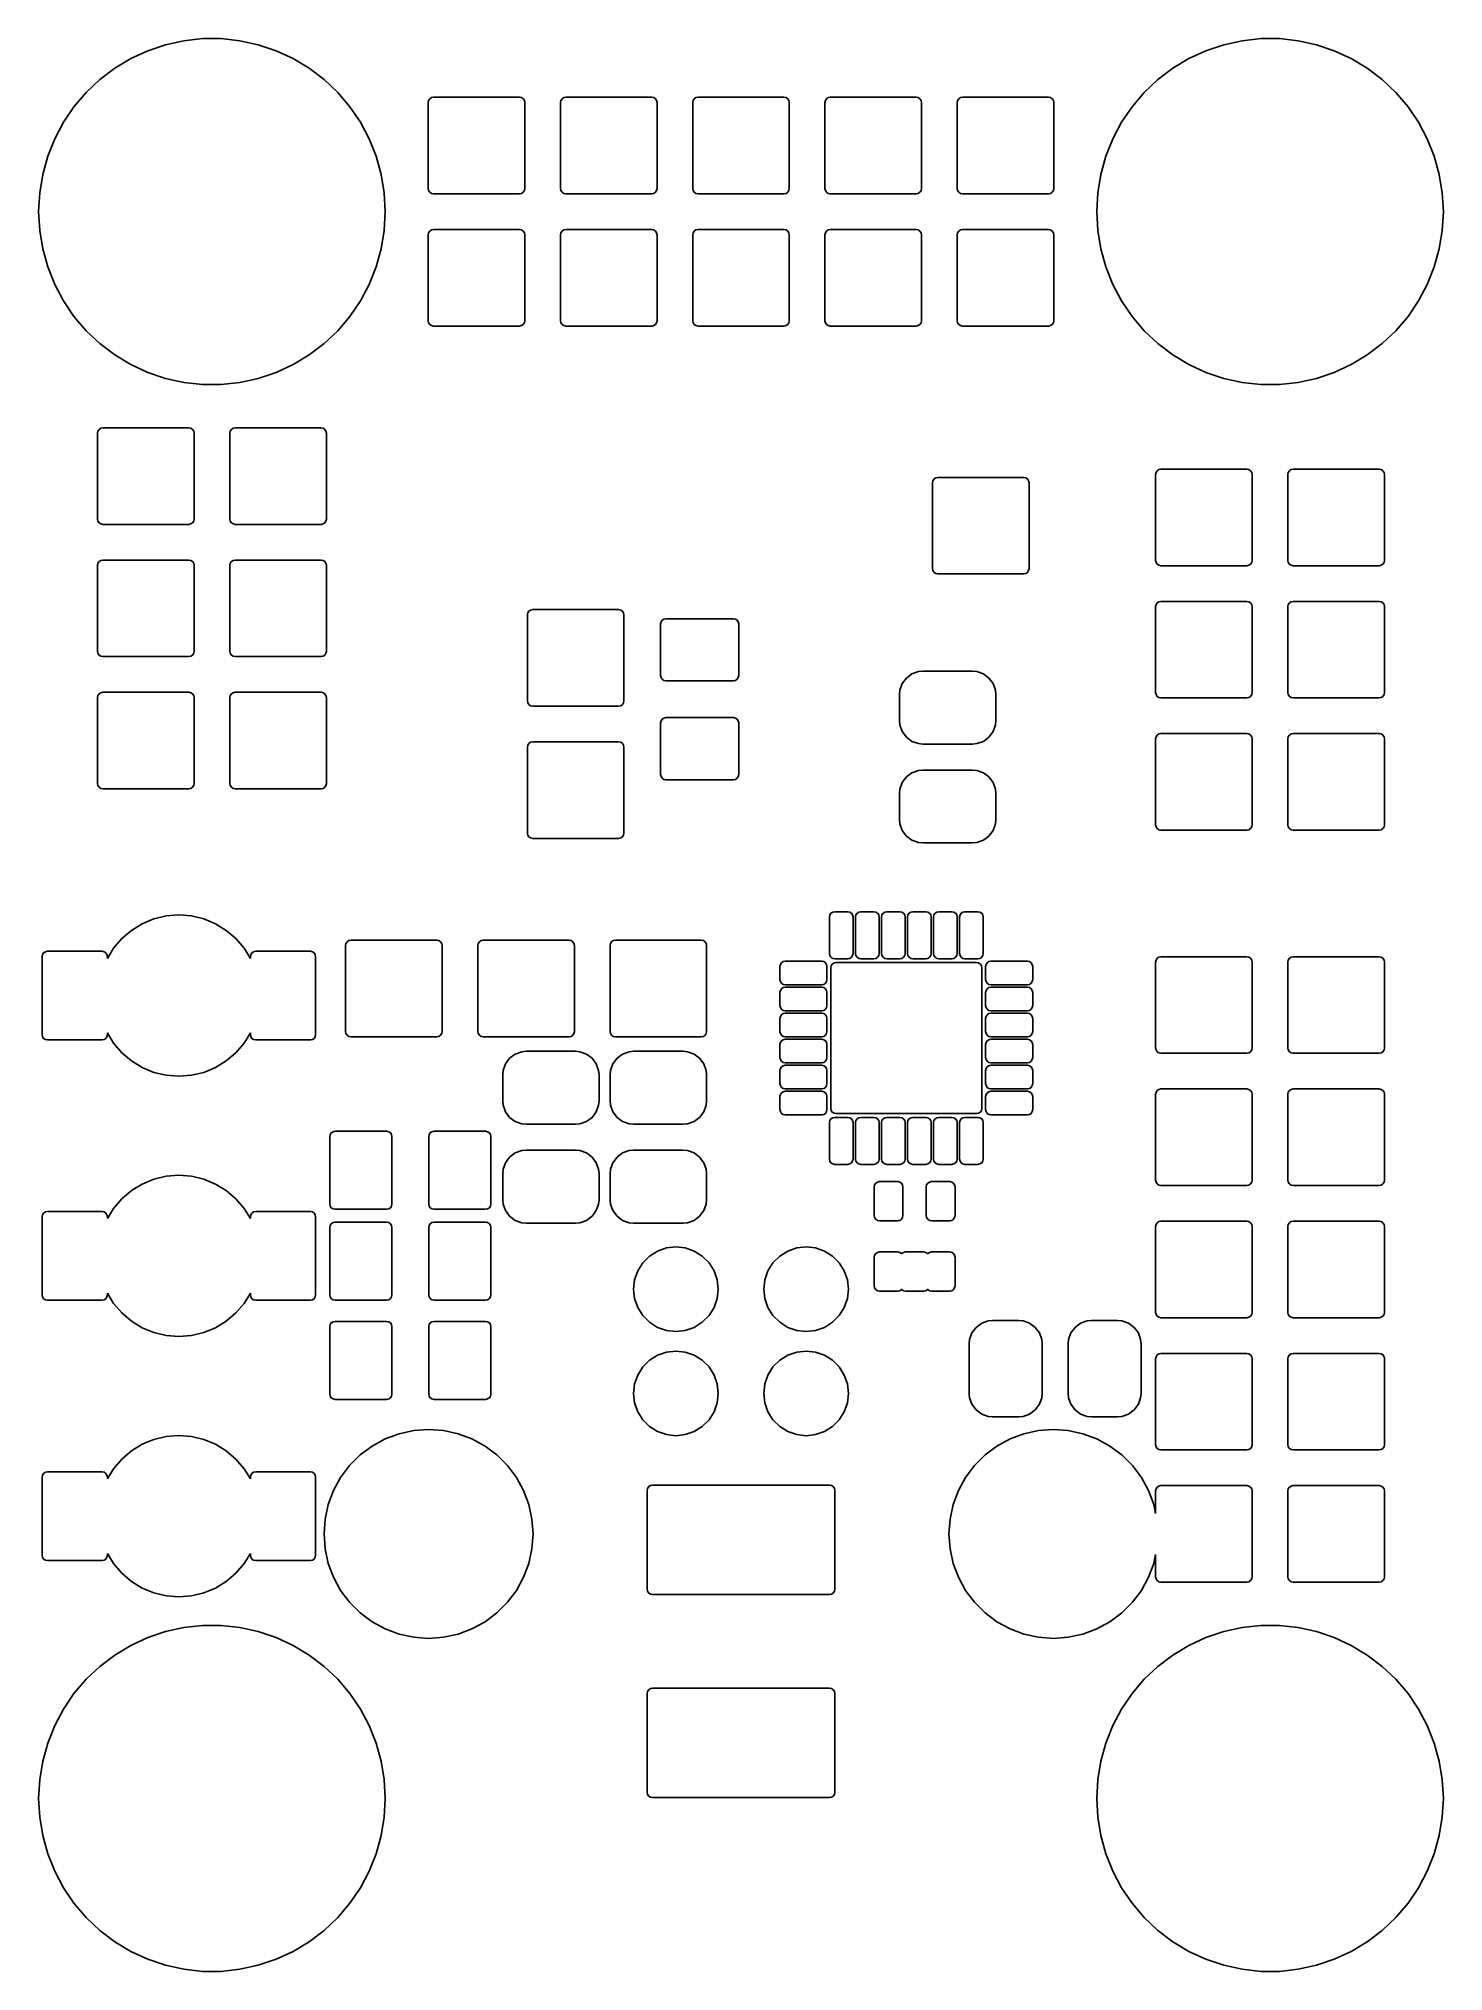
# Model space of a CAD drawing. Extents: x 5.32 to 6.38, y -4.86 to -3.4.
import ezdxf

# ---------------------------------------------------------------- set-up
doc = ezdxf.new("R2010")
doc.units = 0
doc.header["$MEASUREMENT"] = 0
doc.layers.add('BLACK', color=7, linetype='CONTINUOUS')

msp = doc.modelspace()

# ---------------------------------------------------------------- linework, layer by layer
at = {"layer": 'BLACK', "linetype": 'CONTINUOUS'}
for p, q in [((5.41145, -3.40777), (5.42531, -3.40473)), ((5.42531, -3.40473), (5.43941, -3.40319)), ((5.43941, -3.40319), (5.45359, -3.40319)), ((5.45359, -3.40319), (5.46769, -3.40473)), ((5.46769, -3.40473), (5.48155, -3.40777)), ((6.21145, -3.40777), (6.22531, -3.40473)), ((6.22531, -3.40473), (6.23941, -3.40319)), ((6.23941, -3.40319), (6.25359, -3.40319)), ((6.25359, -3.40319), (6.26769, -3.40473)), ((6.26769, -3.40473), (6.28155, -3.40777)), ((5.37298, -3.42557), (5.38514, -3.41826)), ((5.38514, -3.41826), (5.39801, -3.4123)), ((5.39801, -3.4123), (5.41145, -3.40777)), ((5.48155, -3.40777), (5.49499, -3.4123)), ((5.49499, -3.4123), (5.50786, -3.41826)), ((5.50786, -3.41826), (5.52002, -3.42557)), ((6.17298, -3.42557), (6.18514, -3.41826)), ((6.18514, -3.41826), (6.19801, -3.4123)), ((6.19801, -3.4123), (6.21145, -3.40777)), ((6.28155, -3.40777), (6.29499, -3.4123)), ((6.29499, -3.4123), (6.30786, -3.41826)), ((6.30786, -3.41826), (6.32002, -3.42557)), ((5.35139, -3.44391), (5.36169, -3.43416)), ((5.36169, -3.43416), (5.37298, -3.42557)), ((5.52002, -3.42557), (5.53131, -3.43416)), ((5.53131, -3.43416), (5.54161, -3.44391)), ((6.15139, -3.44391), (6.16169, -3.43416)), ((6.16169, -3.43416), (6.17298, -3.42557)), ((6.32002, -3.42557), (6.33131, -3.43416)), ((6.33131, -3.43416), (6.34161, -3.44391)), ((5.34221, -3.45472), (5.35139, -3.44391)), ((5.54161, -3.44391), (5.55079, -3.45472)), ((5.6103, -3.44997), (5.61117, -3.44867)), ((5.61117, -3.44867), (5.61247, -3.4478)), ((5.61247, -3.4478), (5.614, -3.4475)), ((5.614, -3.4475), (5.679, -3.4475)), ((5.679, -3.4475), (5.68053, -3.4478)), ((5.68053, -3.4478), (5.68183, -3.44867)), ((5.68183, -3.44867), (5.6827, -3.44997)), ((5.7103, -3.44997), (5.71117, -3.44867)), ((5.71117, -3.44867), (5.71247, -3.4478)), ((5.71247, -3.4478), (5.714, -3.4475)), ((5.714, -3.4475), (5.779, -3.4475)), ((5.779, -3.4475), (5.78053, -3.4478)), ((5.78053, -3.4478), (5.78183, -3.44867)), ((5.78183, -3.44867), (5.7827, -3.44997)), ((5.8103, -3.44997), (5.81117, -3.44867)), ((5.81117, -3.44867), (5.81247, -3.4478)), ((5.81247, -3.4478), (5.814, -3.4475)), ((5.814, -3.4475), (5.879, -3.4475)), ((5.879, -3.4475), (5.88053, -3.4478)), ((5.88053, -3.4478), (5.88183, -3.44867)), ((5.88183, -3.44867), (5.8827, -3.44997)), ((5.9103, -3.44997), (5.91117, -3.44867)), ((5.91117, -3.44867), (5.91247, -3.4478)), ((5.91247, -3.4478), (5.914, -3.4475)), ((5.914, -3.4475), (5.979, -3.4475)), ((5.979, -3.4475), (5.98053, -3.4478)), ((5.98053, -3.4478), (5.98183, -3.44867)), ((5.98183, -3.44867), (5.9827, -3.44997)), ((6.0103, -3.44997), (6.01117, -3.44867)), ((6.01117, -3.44867), (6.01247, -3.4478)), ((6.01247, -3.4478), (6.014, -3.4475)), ((6.014, -3.4475), (6.079, -3.4475)), ((6.079, -3.4475), (6.08053, -3.4478)), ((6.08053, -3.4478), (6.08183, -3.44867)), ((6.08183, -3.44867), (6.0827, -3.44997)), ((6.14221, -3.45472), (6.15139, -3.44391)), ((6.34161, -3.44391), (6.35079, -3.45472)), ((5.33425, -3.46646), (5.34221, -3.45472)), ((5.55079, -3.45472), (5.55875, -3.46646)), ((5.61, -3.4515), (5.6103, -3.44997)), ((5.61, -3.5165), (5.61, -3.4515)), ((5.6827, -3.44997), (5.683, -3.4515)), ((5.683, -3.4515), (5.683, -3.5165)), ((5.71, -3.4515), (5.7103, -3.44997)), ((5.71, -3.5165), (5.71, -3.4515)), ((5.7827, -3.44997), (5.783, -3.4515)), ((5.783, -3.4515), (5.783, -3.5165)), ((5.81, -3.4515), (5.8103, -3.44997)), ((5.81, -3.5165), (5.81, -3.4515)), ((5.8827, -3.44997), (5.883, -3.4515)), ((5.883, -3.4515), (5.883, -3.5165)), ((5.91, -3.4515), (5.9103, -3.44997)), ((5.91, -3.5165), (5.91, -3.4515)), ((5.9827, -3.44997), (5.983, -3.4515)), ((5.983, -3.4515), (5.983, -3.5165)), ((6.01, -3.4515), (6.0103, -3.44997)), ((6.01, -3.5165), (6.01, -3.4515)), ((6.0827, -3.44997), (6.083, -3.4515)), ((6.083, -3.4515), (6.083, -3.5165)), ((6.13425, -3.46646), (6.14221, -3.45472)), ((6.35079, -3.45472), (6.35875, -3.46646)), ((5.32761, -3.47899), (5.33425, -3.46646)), ((5.55875, -3.46646), (5.56539, -3.47899)), ((6.12761, -3.47899), (6.13425, -3.46646)), ((6.35875, -3.46646), (6.36539, -3.47899)), ((5.31856, -3.50584), (5.32236, -3.49217)), ((5.32236, -3.49217), (5.32761, -3.47899)), ((5.56539, -3.47899), (5.57064, -3.49217)), ((5.57064, -3.49217), (5.57444, -3.50584)), ((6.11856, -3.50584), (6.12236, -3.49217)), ((6.12236, -3.49217), (6.12761, -3.47899)), ((6.36539, -3.47899), (6.37064, -3.49217)), ((6.37064, -3.49217), (6.37444, -3.50584)), ((5.31627, -3.51984), (5.31856, -3.50584)), ((5.57444, -3.50584), (5.57673, -3.51984)), ((6.11627, -3.51984), (6.11856, -3.50584)), ((6.37444, -3.50584), (6.37673, -3.51984)), ((5.3155, -3.534), (5.31627, -3.51984)), ((5.57673, -3.51984), (5.5775, -3.534)), ((5.6103, -3.51803), (5.61, -3.5165)), ((5.61117, -3.51933), (5.6103, -3.51803)), ((5.61247, -3.5202), (5.61117, -3.51933)), ((5.614, -3.5205), (5.61247, -3.5202)), ((5.679, -3.5205), (5.614, -3.5205)), ((5.68053, -3.5202), (5.679, -3.5205)), ((5.68183, -3.51933), (5.68053, -3.5202)), ((5.6827, -3.51803), (5.68183, -3.51933)), ((5.683, -3.5165), (5.6827, -3.51803)), ((5.7103, -3.51803), (5.71, -3.5165)), ((5.71117, -3.51933), (5.7103, -3.51803)), ((5.71247, -3.5202), (5.71117, -3.51933)), ((5.714, -3.5205), (5.71247, -3.5202)), ((5.779, -3.5205), (5.714, -3.5205)), ((5.78053, -3.5202), (5.779, -3.5205)), ((5.78183, -3.51933), (5.78053, -3.5202)), ((5.7827, -3.51803), (5.78183, -3.51933)), ((5.783, -3.5165), (5.7827, -3.51803)), ((5.8103, -3.51803), (5.81, -3.5165)), ((5.81117, -3.51933), (5.8103, -3.51803)), ((5.81247, -3.5202), (5.81117, -3.51933)), ((5.814, -3.5205), (5.81247, -3.5202)), ((5.879, -3.5205), (5.814, -3.5205)), ((5.88053, -3.5202), (5.879, -3.5205)), ((5.88183, -3.51933), (5.88053, -3.5202)), ((5.8827, -3.51803), (5.88183, -3.51933)), ((5.883, -3.5165), (5.8827, -3.51803)), ((5.9103, -3.51803), (5.91, -3.5165)), ((5.91117, -3.51933), (5.9103, -3.51803)), ((5.91247, -3.5202), (5.91117, -3.51933)), ((5.914, -3.5205), (5.91247, -3.5202)), ((5.979, -3.5205), (5.914, -3.5205)), ((5.98053, -3.5202), (5.979, -3.5205)), ((5.98183, -3.51933), (5.98053, -3.5202)), ((5.9827, -3.51803), (5.98183, -3.51933)), ((5.983, -3.5165), (5.9827, -3.51803)), ((6.0103, -3.51803), (6.01, -3.5165)), ((6.01117, -3.51933), (6.0103, -3.51803)), ((6.01247, -3.5202), (6.01117, -3.51933)), ((6.014, -3.5205), (6.01247, -3.5202)), ((6.079, -3.5205), (6.014, -3.5205)), ((6.08053, -3.5202), (6.079, -3.5205)), ((6.08183, -3.51933), (6.08053, -3.5202)), ((6.0827, -3.51803), (6.08183, -3.51933)), ((6.083, -3.5165), (6.0827, -3.51803)), ((6.1155, -3.534), (6.11627, -3.51984)), ((6.37673, -3.51984), (6.3775, -3.534)), ((5.31627, -3.54816), (5.3155, -3.534)), ((5.5775, -3.534), (5.57673, -3.54816)), ((6.11627, -3.54816), (6.1155, -3.534)), ((6.3775, -3.534), (6.37673, -3.54816)), ((5.31856, -3.56216), (5.31627, -3.54816)), ((5.57673, -3.54816), (5.57444, -3.56216)), ((5.61, -3.5515), (5.6103, -3.54997)), ((5.61, -3.6165), (5.61, -3.5515)), ((5.6103, -3.54997), (5.61117, -3.54867)), ((5.61117, -3.54867), (5.61247, -3.5478)), ((5.61247, -3.5478), (5.614, -3.5475)), ((5.614, -3.5475), (5.679, -3.5475)), ((5.679, -3.5475), (5.68053, -3.5478)), ((5.68053, -3.5478), (5.68183, -3.54867)), ((5.68183, -3.54867), (5.6827, -3.54997)), ((5.6827, -3.54997), (5.683, -3.5515)), ((5.683, -3.5515), (5.683, -3.6165)), ((5.71, -3.5515), (5.7103, -3.54997)), ((5.71, -3.6165), (5.71, -3.5515)), ((5.7103, -3.54997), (5.71117, -3.54867)), ((5.71117, -3.54867), (5.71247, -3.5478)), ((5.71247, -3.5478), (5.714, -3.5475)), ((5.714, -3.5475), (5.779, -3.5475)), ((5.779, -3.5475), (5.78053, -3.5478)), ((5.78053, -3.5478), (5.78183, -3.54867)), ((5.78183, -3.54867), (5.7827, -3.54997)), ((5.7827, -3.54997), (5.783, -3.5515)), ((5.783, -3.5515), (5.783, -3.6165)), ((5.81, -3.5515), (5.8103, -3.54997)), ((5.81, -3.6165), (5.81, -3.5515)), ((5.8103, -3.54997), (5.81117, -3.54867)), ((5.81117, -3.54867), (5.81247, -3.5478)), ((5.81247, -3.5478), (5.814, -3.5475)), ((5.814, -3.5475), (5.879, -3.5475)), ((5.879, -3.5475), (5.88053, -3.5478)), ((5.88053, -3.5478), (5.88183, -3.54867)), ((5.88183, -3.54867), (5.8827, -3.54997)), ((5.8827, -3.54997), (5.883, -3.5515)), ((5.883, -3.5515), (5.883, -3.6165)), ((5.91, -3.5515), (5.9103, -3.54997)), ((5.91, -3.6165), (5.91, -3.5515)), ((5.9103, -3.54997), (5.91117, -3.54867)), ((5.91117, -3.54867), (5.91247, -3.5478)), ((5.91247, -3.5478), (5.914, -3.5475)), ((5.914, -3.5475), (5.979, -3.5475)), ((5.979, -3.5475), (5.98053, -3.5478)), ((5.98053, -3.5478), (5.98183, -3.54867)), ((5.98183, -3.54867), (5.9827, -3.54997)), ((5.9827, -3.54997), (5.983, -3.5515)), ((5.983, -3.5515), (5.983, -3.6165)), ((6.01, -3.5515), (6.0103, -3.54997)), ((6.01, -3.6165), (6.01, -3.5515)), ((6.0103, -3.54997), (6.01117, -3.54867)), ((6.01117, -3.54867), (6.01247, -3.5478)), ((6.01247, -3.5478), (6.014, -3.5475)), ((6.014, -3.5475), (6.079, -3.5475)), ((6.079, -3.5475), (6.08053, -3.5478)), ((6.08053, -3.5478), (6.08183, -3.54867)), ((6.08183, -3.54867), (6.0827, -3.54997)), ((6.0827, -3.54997), (6.083, -3.5515)), ((6.083, -3.5515), (6.083, -3.6165)), ((6.11856, -3.56216), (6.11627, -3.54816)), ((6.37673, -3.54816), (6.37444, -3.56216)), ((5.32236, -3.57583), (5.31856, -3.56216)), ((5.57444, -3.56216), (5.57064, -3.57583)), ((6.12236, -3.57583), (6.11856, -3.56216)), ((6.37444, -3.56216), (6.37064, -3.57583)), ((5.32761, -3.58901), (5.32236, -3.57583)), ((5.57064, -3.57583), (5.56539, -3.58901)), ((6.12761, -3.58901), (6.12236, -3.57583)), ((6.37064, -3.57583), (6.36539, -3.58901)), ((5.33425, -3.60154), (5.32761, -3.58901)), ((5.56539, -3.58901), (5.55875, -3.60154)), ((6.13425, -3.60154), (6.12761, -3.58901)), ((6.36539, -3.58901), (6.35875, -3.60154)), ((5.34221, -3.61328), (5.33425, -3.60154)), ((5.55875, -3.60154), (5.55079, -3.61328)), ((6.14221, -3.61328), (6.13425, -3.60154)), ((6.35875, -3.60154), (6.35079, -3.61328)), ((5.35139, -3.62409), (5.34221, -3.61328)), ((5.36169, -3.63384), (5.35139, -3.62409)), ((5.54161, -3.62409), (5.53131, -3.63384)), ((5.55079, -3.61328), (5.54161, -3.62409)), ((5.6103, -3.61803), (5.61, -3.6165)), ((5.61117, -3.61933), (5.6103, -3.61803)), ((5.61247, -3.6202), (5.61117, -3.61933)), ((5.614, -3.6205), (5.61247, -3.6202)), ((5.679, -3.6205), (5.614, -3.6205)), ((5.68053, -3.6202), (5.679, -3.6205)), ((5.68183, -3.61933), (5.68053, -3.6202)), ((5.6827, -3.61803), (5.68183, -3.61933)), ((5.683, -3.6165), (5.6827, -3.61803)), ((5.7103, -3.61803), (5.71, -3.6165)), ((5.71117, -3.61933), (5.7103, -3.61803)), ((5.71247, -3.6202), (5.71117, -3.61933)), ((5.714, -3.6205), (5.71247, -3.6202)), ((5.779, -3.6205), (5.714, -3.6205)), ((5.78053, -3.6202), (5.779, -3.6205)), ((5.78183, -3.61933), (5.78053, -3.6202)), ((5.7827, -3.61803), (5.78183, -3.61933)), ((5.783, -3.6165), (5.7827, -3.61803)), ((5.8103, -3.61803), (5.81, -3.6165)), ((5.81117, -3.61933), (5.8103, -3.61803)), ((5.81247, -3.6202), (5.81117, -3.61933)), ((5.814, -3.6205), (5.81247, -3.6202)), ((5.879, -3.6205), (5.814, -3.6205)), ((5.88053, -3.6202), (5.879, -3.6205)), ((5.88183, -3.61933), (5.88053, -3.6202)), ((5.8827, -3.61803), (5.88183, -3.61933)), ((5.883, -3.6165), (5.8827, -3.61803)), ((5.9103, -3.61803), (5.91, -3.6165)), ((5.91117, -3.61933), (5.9103, -3.61803)), ((5.91247, -3.6202), (5.91117, -3.61933)), ((5.914, -3.6205), (5.91247, -3.6202)), ((5.979, -3.6205), (5.914, -3.6205)), ((5.98053, -3.6202), (5.979, -3.6205)), ((5.98183, -3.61933), (5.98053, -3.6202)), ((5.9827, -3.61803), (5.98183, -3.61933)), ((5.983, -3.6165), (5.9827, -3.61803)), ((6.0103, -3.61803), (6.01, -3.6165)), ((6.01117, -3.61933), (6.0103, -3.61803)), ((6.01247, -3.6202), (6.01117, -3.61933)), ((6.014, -3.6205), (6.01247, -3.6202)), ((6.079, -3.6205), (6.014, -3.6205)), ((6.08053, -3.6202), (6.079, -3.6205)), ((6.08183, -3.61933), (6.08053, -3.6202)), ((6.0827, -3.61803), (6.08183, -3.61933)), ((6.083, -3.6165), (6.0827, -3.61803)), ((6.15139, -3.62409), (6.14221, -3.61328)), ((6.16169, -3.63384), (6.15139, -3.62409)), ((6.34161, -3.62409), (6.33131, -3.63384)), ((6.35079, -3.61328), (6.34161, -3.62409)), ((5.37298, -3.64243), (5.36169, -3.63384)), ((5.53131, -3.63384), (5.52002, -3.64243)), ((6.17298, -3.64243), (6.16169, -3.63384)), ((6.33131, -3.63384), (6.32002, -3.64243)), ((5.38514, -3.64974), (5.37298, -3.64243)), ((5.39801, -3.6557), (5.38514, -3.64974)), ((5.50786, -3.64974), (5.49499, -3.6557)), ((5.52002, -3.64243), (5.50786, -3.64974)), ((6.18514, -3.64974), (6.17298, -3.64243)), ((6.19801, -3.6557), (6.18514, -3.64974)), ((6.30786, -3.64974), (6.29499, -3.6557)), ((6.32002, -3.64243), (6.30786, -3.64974)), ((5.41145, -3.66023), (5.39801, -3.6557)), ((5.42531, -3.66327), (5.41145, -3.66023)), ((5.43941, -3.66481), (5.42531, -3.66327)), ((5.45359, -3.66481), (5.43941, -3.66481)), ((5.46769, -3.66327), (5.45359, -3.66481)), ((5.48155, -3.66023), (5.46769, -3.66327)), ((5.49499, -3.6557), (5.48155, -3.66023)), ((6.21145, -3.66023), (6.19801, -3.6557)), ((6.22531, -3.66327), (6.21145, -3.66023)), ((6.23941, -3.66481), (6.22531, -3.66327)), ((6.25359, -3.66481), (6.23941, -3.66481)), ((6.26769, -3.66327), (6.25359, -3.66481)), ((6.28155, -3.66023), (6.26769, -3.66327)), ((6.29499, -3.6557), (6.28155, -3.66023)), ((5.36117, -3.69867), (5.36247, -3.6978)), ((5.36247, -3.6978), (5.364, -3.6975)), ((5.364, -3.6975), (5.429, -3.6975)), ((5.429, -3.6975), (5.43053, -3.6978)), ((5.43053, -3.6978), (5.43183, -3.69867)), ((5.46117, -3.69867), (5.46247, -3.6978)), ((5.46247, -3.6978), (5.464, -3.6975)), ((5.464, -3.6975), (5.529, -3.6975)), ((5.529, -3.6975), (5.53053, -3.6978)), ((5.53053, -3.6978), (5.53183, -3.69867)), ((5.36, -3.7015), (5.3603, -3.69997)), ((5.36, -3.7665), (5.36, -3.7015)), ((5.3603, -3.69997), (5.36117, -3.69867)), ((5.43183, -3.69867), (5.4327, -3.69997)), ((5.4327, -3.69997), (5.433, -3.7015)), ((5.433, -3.7015), (5.433, -3.7665)), ((5.46, -3.7015), (5.4603, -3.69997)), ((5.46, -3.7665), (5.46, -3.7015)), ((5.4603, -3.69997), (5.46117, -3.69867)), ((5.53183, -3.69867), (5.5327, -3.69997)), ((5.5327, -3.69997), (5.533, -3.7015)), ((5.533, -3.7015), (5.533, -3.7665)), ((5.99125, -3.739), (5.99155, -3.73747)), ((5.99125, -3.804), (5.99125, -3.739)), ((5.99155, -3.73747), (5.99242, -3.73617)), ((5.99242, -3.73617), (5.99372, -3.7353)), ((5.99372, -3.7353), (5.99525, -3.735)), ((5.99525, -3.735), (6.06025, -3.735)), ((6.06025, -3.735), (6.06178, -3.7353)), ((6.06178, -3.7353), (6.06308, -3.73617)), ((6.06308, -3.73617), (6.06395, -3.73747)), ((6.06395, -3.73747), (6.06425, -3.739)), ((6.06425, -3.739), (6.06425, -3.804)), ((6.16, -3.73275), (6.1603, -3.73122)), ((6.16, -3.79775), (6.16, -3.73275)), ((6.1603, -3.73122), (6.16117, -3.72992)), ((6.16117, -3.72992), (6.16247, -3.72905)), ((6.16247, -3.72905), (6.164, -3.72875)), ((6.164, -3.72875), (6.229, -3.72875)), ((6.229, -3.72875), (6.23053, -3.72905)), ((6.23053, -3.72905), (6.23183, -3.72992)), ((6.23183, -3.72992), (6.2327, -3.73122)), ((6.2327, -3.73122), (6.233, -3.73275)), ((6.233, -3.73275), (6.233, -3.79775)), ((6.26, -3.73275), (6.2603, -3.73122)), ((6.26, -3.79775), (6.26, -3.73275)), ((6.2603, -3.73122), (6.26117, -3.72992)), ((6.26117, -3.72992), (6.26247, -3.72905)), ((6.26247, -3.72905), (6.264, -3.72875)), ((6.264, -3.72875), (6.329, -3.72875)), ((6.329, -3.72875), (6.33053, -3.72905)), ((6.33053, -3.72905), (6.33183, -3.72992)), ((6.33183, -3.72992), (6.3327, -3.73122)), ((6.3327, -3.73122), (6.333, -3.73275)), ((6.333, -3.73275), (6.333, -3.79775)), ((5.3603, -3.76803), (5.36, -3.7665)), ((5.36117, -3.76933), (5.3603, -3.76803)), ((5.36247, -3.7702), (5.36117, -3.76933)), ((5.364, -3.7705), (5.36247, -3.7702)), ((5.429, -3.7705), (5.364, -3.7705)), ((5.43053, -3.7702), (5.429, -3.7705)), ((5.43183, -3.76933), (5.43053, -3.7702)), ((5.4327, -3.76803), (5.43183, -3.76933)), ((5.433, -3.7665), (5.4327, -3.76803)), ((5.4603, -3.76803), (5.46, -3.7665)), ((5.46117, -3.76933), (5.4603, -3.76803)), ((5.46247, -3.7702), (5.46117, -3.76933)), ((5.464, -3.7705), (5.46247, -3.7702)), ((5.529, -3.7705), (5.464, -3.7705)), ((5.53053, -3.7702), (5.529, -3.7705)), ((5.53183, -3.76933), (5.53053, -3.7702)), ((5.5327, -3.76803), (5.53183, -3.76933)), ((5.533, -3.7665), (5.5327, -3.76803)), ((5.36, -3.8015), (5.3603, -3.79997)), ((5.3603, -3.79997), (5.36117, -3.79867)), ((5.36117, -3.79867), (5.36247, -3.7978)), ((5.36247, -3.7978), (5.364, -3.7975)), ((5.364, -3.7975), (5.429, -3.7975)), ((5.429, -3.7975), (5.43053, -3.7978)), ((5.43053, -3.7978), (5.43183, -3.79867)), ((5.43183, -3.79867), (5.4327, -3.79997)), ((5.4327, -3.79997), (5.433, -3.8015)), ((5.46, -3.8015), (5.4603, -3.79997)), ((5.4603, -3.79997), (5.46117, -3.79867)), ((5.46117, -3.79867), (5.46247, -3.7978)), ((5.46247, -3.7978), (5.464, -3.7975)), ((5.464, -3.7975), (5.529, -3.7975)), ((5.529, -3.7975), (5.53053, -3.7978)), ((5.53053, -3.7978), (5.53183, -3.79867)), ((5.53183, -3.79867), (5.5327, -3.79997)), ((5.5327, -3.79997), (5.533, -3.8015)), ((6.1603, -3.79928), (6.16, -3.79775)), ((6.16117, -3.80058), (6.1603, -3.79928)), ((6.2327, -3.79928), (6.23183, -3.80058)), ((6.233, -3.79775), (6.2327, -3.79928)), ((6.2603, -3.79928), (6.26, -3.79775)), ((6.26117, -3.80058), (6.2603, -3.79928)), ((6.3327, -3.79928), (6.33183, -3.80058)), ((6.333, -3.79775), (6.3327, -3.79928)), ((5.36, -3.8665), (5.36, -3.8015)), ((5.433, -3.8015), (5.433, -3.8665)), ((5.46, -3.8665), (5.46, -3.8015)), ((5.533, -3.8015), (5.533, -3.8665)), ((5.99155, -3.80553), (5.99125, -3.804)), ((5.99242, -3.80683), (5.99155, -3.80553)), ((5.99372, -3.8077), (5.99242, -3.80683)), ((5.99525, -3.808), (5.99372, -3.8077)), ((6.06025, -3.808), (5.99525, -3.808)), ((6.06178, -3.8077), (6.06025, -3.808)), ((6.06308, -3.80683), (6.06178, -3.8077)), ((6.06395, -3.80553), (6.06308, -3.80683)), ((6.06425, -3.804), (6.06395, -3.80553)), ((6.16247, -3.80145), (6.16117, -3.80058)), ((6.164, -3.80175), (6.16247, -3.80145)), ((6.229, -3.80175), (6.164, -3.80175)), ((6.23053, -3.80145), (6.229, -3.80175)), ((6.23183, -3.80058), (6.23053, -3.80145)), ((6.26247, -3.80145), (6.26117, -3.80058)), ((6.264, -3.80175), (6.26247, -3.80145)), ((6.329, -3.80175), (6.264, -3.80175)), ((6.33053, -3.80145), (6.329, -3.80175)), ((6.33183, -3.80058), (6.33053, -3.80145)), ((6.16117, -3.82992), (6.16247, -3.82905)), ((6.16247, -3.82905), (6.164, -3.82875)), ((6.164, -3.82875), (6.229, -3.82875)), ((6.229, -3.82875), (6.23053, -3.82905)), ((6.23053, -3.82905), (6.23183, -3.82992)), ((6.26117, -3.82992), (6.26247, -3.82905)), ((6.26247, -3.82905), (6.264, -3.82875)), ((6.264, -3.82875), (6.329, -3.82875)), ((6.329, -3.82875), (6.33053, -3.82905)), ((6.33053, -3.82905), (6.33183, -3.82992)), ((5.685, -3.839), (5.6853, -3.83747)), ((5.685, -3.904), (5.685, -3.839)), ((5.6853, -3.83747), (5.68617, -3.83617)), ((5.68617, -3.83617), (5.68747, -3.8353)), ((5.68747, -3.8353), (5.689, -3.835)), ((5.689, -3.835), (5.754, -3.835)), ((5.754, -3.835), (5.75553, -3.8353)), ((5.75553, -3.8353), (5.75683, -3.83617)), ((5.75683, -3.83617), (5.7577, -3.83747)), ((5.7577, -3.83747), (5.758, -3.839)), ((5.758, -3.839), (5.758, -3.904)), ((5.78605, -3.84432), (5.78692, -3.84302)), ((5.78692, -3.84302), (5.78822, -3.84215)), ((5.78822, -3.84215), (5.78975, -3.84185)), ((5.78975, -3.84185), (5.84075, -3.84185)), ((5.84075, -3.84185), (5.84228, -3.84215)), ((5.84228, -3.84215), (5.84358, -3.84302)), ((5.84358, -3.84302), (5.84445, -3.84432)), ((6.16, -3.83275), (6.1603, -3.83122)), ((6.16, -3.89775), (6.16, -3.83275)), ((6.1603, -3.83122), (6.16117, -3.82992)), ((6.23183, -3.82992), (6.2327, -3.83122)), ((6.2327, -3.83122), (6.233, -3.83275)), ((6.233, -3.83275), (6.233, -3.89775)), ((6.26, -3.83275), (6.2603, -3.83122)), ((6.26, -3.89775), (6.26, -3.83275)), ((6.2603, -3.83122), (6.26117, -3.82992)), ((6.33183, -3.82992), (6.3327, -3.83122)), ((6.3327, -3.83122), (6.333, -3.83275)), ((6.333, -3.83275), (6.333, -3.89775)), ((5.78575, -3.84585), (5.78605, -3.84432)), ((5.78575, -3.88485), (5.78575, -3.84585)), ((5.84445, -3.84432), (5.84475, -3.84585)), ((5.84475, -3.84585), (5.84475, -3.88485)), ((5.3603, -3.86803), (5.36, -3.8665)), ((5.36117, -3.86933), (5.3603, -3.86803)), ((5.36247, -3.8702), (5.36117, -3.86933)), ((5.364, -3.8705), (5.36247, -3.8702)), ((5.429, -3.8705), (5.364, -3.8705)), ((5.43053, -3.8702), (5.429, -3.8705)), ((5.43183, -3.86933), (5.43053, -3.8702)), ((5.4327, -3.86803), (5.43183, -3.86933)), ((5.433, -3.8665), (5.4327, -3.86803)), ((5.4603, -3.86803), (5.46, -3.8665)), ((5.46117, -3.86933), (5.4603, -3.86803)), ((5.46247, -3.8702), (5.46117, -3.86933)), ((5.464, -3.8705), (5.46247, -3.8702)), ((5.529, -3.8705), (5.464, -3.8705)), ((5.53053, -3.8702), (5.529, -3.8705)), ((5.53183, -3.86933), (5.53053, -3.8702)), ((5.5327, -3.86803), (5.53183, -3.86933)), ((5.533, -3.8665), (5.5327, -3.86803)), ((5.78605, -3.88638), (5.78575, -3.88485)), ((5.78692, -3.88768), (5.78605, -3.88638)), ((5.78822, -3.88854), (5.78692, -3.88768)), ((5.84358, -3.88768), (5.84228, -3.88854)), ((5.84445, -3.88638), (5.84358, -3.88768)), ((5.84475, -3.88485), (5.84445, -3.88638)), ((5.96839, -3.89098), (5.97152, -3.88673)), ((5.97152, -3.88673), (5.97577, -3.88359)), ((5.97577, -3.88359), (5.98076, -3.88185)), ((5.98076, -3.88185), (5.98405, -3.88154)), ((5.98405, -3.88154), (6.02145, -3.88154)), ((6.02145, -3.88154), (6.02474, -3.88185)), ((6.02474, -3.88185), (6.02973, -3.88359)), ((6.02973, -3.88359), (6.03398, -3.88673)), ((6.03398, -3.88673), (6.03711, -3.89098)), ((5.36, -3.9015), (5.3603, -3.89997)), ((5.36, -3.9665), (5.36, -3.9015)), ((5.3603, -3.89997), (5.36117, -3.89867)), ((5.36117, -3.89867), (5.36247, -3.8978)), ((5.36247, -3.8978), (5.364, -3.8975)), ((5.364, -3.8975), (5.429, -3.8975)), ((5.429, -3.8975), (5.43053, -3.8978)), ((5.43053, -3.8978), (5.43183, -3.89867)), ((5.43183, -3.89867), (5.4327, -3.89997)), ((5.4327, -3.89997), (5.433, -3.9015)), ((5.433, -3.9015), (5.433, -3.9665)), ((5.46, -3.9015), (5.4603, -3.89997)), ((5.46, -3.9665), (5.46, -3.9015)), ((5.4603, -3.89997), (5.46117, -3.89867)), ((5.46117, -3.89867), (5.46247, -3.8978)), ((5.46247, -3.8978), (5.464, -3.8975)), ((5.464, -3.8975), (5.529, -3.8975)), ((5.529, -3.8975), (5.53053, -3.8978)), ((5.53053, -3.8978), (5.53183, -3.89867)), ((5.53183, -3.89867), (5.5327, -3.89997)), ((5.5327, -3.89997), (5.533, -3.9015)), ((5.533, -3.9015), (5.533, -3.9665)), ((5.78975, -3.88885), (5.78822, -3.88854)), ((5.84075, -3.88885), (5.78975, -3.88885)), ((5.84228, -3.88854), (5.84075, -3.88885)), ((5.96633, -3.89926), (5.96664, -3.89596)), ((5.96633, -3.91894), (5.96633, -3.89926)), ((5.96664, -3.89596), (5.96839, -3.89098)), ((6.03711, -3.89098), (6.03886, -3.89596)), ((6.03886, -3.89596), (6.03917, -3.89926)), ((6.03917, -3.89926), (6.03917, -3.91894)), ((6.1603, -3.89928), (6.16, -3.89775)), ((6.16117, -3.90058), (6.1603, -3.89928)), ((6.16247, -3.90145), (6.16117, -3.90058)), ((6.164, -3.90175), (6.16247, -3.90145)), ((6.229, -3.90175), (6.164, -3.90175)), ((6.23053, -3.90145), (6.229, -3.90175)), ((6.23183, -3.90058), (6.23053, -3.90145)), ((6.2327, -3.89928), (6.23183, -3.90058)), ((6.233, -3.89775), (6.2327, -3.89928)), ((6.2603, -3.89928), (6.26, -3.89775)), ((6.26117, -3.90058), (6.2603, -3.89928)), ((6.26247, -3.90145), (6.26117, -3.90058)), ((6.264, -3.90175), (6.26247, -3.90145)), ((6.329, -3.90175), (6.264, -3.90175)), ((6.33053, -3.90145), (6.329, -3.90175)), ((6.33183, -3.90058), (6.33053, -3.90145)), ((6.3327, -3.89928), (6.33183, -3.90058)), ((6.333, -3.89775), (6.3327, -3.89928)), ((5.6853, -3.90553), (5.685, -3.904)), ((5.68617, -3.90683), (5.6853, -3.90553)), ((5.68747, -3.9077), (5.68617, -3.90683)), ((5.689, -3.908), (5.68747, -3.9077)), ((5.754, -3.908), (5.689, -3.908)), ((5.75553, -3.9077), (5.754, -3.908)), ((5.75683, -3.90683), (5.75553, -3.9077)), ((5.7577, -3.90553), (5.75683, -3.90683)), ((5.758, -3.904), (5.7577, -3.90553)), ((5.78692, -3.91782), (5.78822, -3.91696)), ((5.78822, -3.91696), (5.78975, -3.91665)), ((5.78975, -3.91665), (5.84075, -3.91665)), ((5.84075, -3.91665), (5.84228, -3.91696)), ((5.84228, -3.91696), (5.84358, -3.91782)), ((5.78575, -3.92065), (5.78605, -3.91912)), ((5.78575, -3.95965), (5.78575, -3.92065)), ((5.78605, -3.91912), (5.78692, -3.91782)), ((5.84358, -3.91782), (5.84445, -3.91912)), ((5.84445, -3.91912), (5.84475, -3.92065)), ((5.84475, -3.92065), (5.84475, -3.95965)), ((5.96664, -3.92223), (5.96633, -3.91894)), ((5.96839, -3.92722), (5.96664, -3.92223)), ((5.97152, -3.93147), (5.96839, -3.92722)), ((5.97577, -3.9346), (5.97152, -3.93147)), ((6.03398, -3.93147), (6.02973, -3.9346)), ((6.03711, -3.92722), (6.03398, -3.93147)), ((6.03886, -3.92223), (6.03711, -3.92722)), ((6.03917, -3.91894), (6.03886, -3.92223)), ((6.16, -3.93275), (6.1603, -3.93122)), ((6.1603, -3.93122), (6.16117, -3.92992)), ((6.16117, -3.92992), (6.16247, -3.92905)), ((6.16247, -3.92905), (6.164, -3.92875)), ((6.164, -3.92875), (6.229, -3.92875)), ((6.229, -3.92875), (6.23053, -3.92905)), ((6.23053, -3.92905), (6.23183, -3.92992)), ((6.23183, -3.92992), (6.2327, -3.93122)), ((6.2327, -3.93122), (6.233, -3.93275)), ((6.26, -3.93275), (6.2603, -3.93122)), ((6.2603, -3.93122), (6.26117, -3.92992)), ((6.26117, -3.92992), (6.26247, -3.92905)), ((6.26247, -3.92905), (6.264, -3.92875)), ((6.264, -3.92875), (6.329, -3.92875)), ((6.329, -3.92875), (6.33053, -3.92905)), ((6.33053, -3.92905), (6.33183, -3.92992)), ((6.33183, -3.92992), (6.3327, -3.93122)), ((6.3327, -3.93122), (6.333, -3.93275)), ((5.685, -3.939), (5.6853, -3.93747)), ((5.685, -4.004), (5.685, -3.939)), ((5.6853, -3.93747), (5.68617, -3.93617)), ((5.68617, -3.93617), (5.68747, -3.9353)), ((5.68747, -3.9353), (5.689, -3.935)), ((5.689, -3.935), (5.754, -3.935)), ((5.754, -3.935), (5.75553, -3.9353)), ((5.75553, -3.9353), (5.75683, -3.93617)), ((5.75683, -3.93617), (5.7577, -3.93747)), ((5.7577, -3.93747), (5.758, -3.939)), ((5.758, -3.939), (5.758, -4.004)), ((5.98076, -3.93635), (5.97577, -3.9346)), ((5.98405, -3.93666), (5.98076, -3.93635)), ((6.02145, -3.93666), (5.98405, -3.93666)), ((6.02474, -3.93635), (6.02145, -3.93666)), ((6.02973, -3.9346), (6.02474, -3.93635)), ((6.16, -3.99775), (6.16, -3.93275)), ((6.233, -3.93275), (6.233, -3.99775)), ((6.26, -3.99775), (6.26, -3.93275)), ((6.333, -3.93275), (6.333, -3.99775)), ((5.78605, -3.96118), (5.78575, -3.95965)), ((5.84475, -3.95965), (5.84445, -3.96118)), ((5.97152, -3.96153), (5.97577, -3.9584)), ((5.97577, -3.9584), (5.98076, -3.95665)), ((5.98076, -3.95665), (5.98405, -3.95634)), ((5.98405, -3.95634), (6.02145, -3.95634)), ((6.02145, -3.95634), (6.02474, -3.95665)), ((6.02474, -3.95665), (6.02973, -3.9584)), ((6.02973, -3.9584), (6.03398, -3.96153)), ((5.3603, -3.96803), (5.36, -3.9665)), ((5.36117, -3.96933), (5.3603, -3.96803)), ((5.36247, -3.9702), (5.36117, -3.96933)), ((5.364, -3.9705), (5.36247, -3.9702)), ((5.429, -3.9705), (5.364, -3.9705)), ((5.43053, -3.9702), (5.429, -3.9705)), ((5.43183, -3.96933), (5.43053, -3.9702)), ((5.4327, -3.96803), (5.43183, -3.96933)), ((5.433, -3.9665), (5.4327, -3.96803)), ((5.4603, -3.96803), (5.46, -3.9665)), ((5.46117, -3.96933), (5.4603, -3.96803)), ((5.46247, -3.9702), (5.46117, -3.96933)), ((5.464, -3.9705), (5.46247, -3.9702)), ((5.529, -3.9705), (5.464, -3.9705)), ((5.53053, -3.9702), (5.529, -3.9705)), ((5.53183, -3.96933), (5.53053, -3.9702)), ((5.5327, -3.96803), (5.53183, -3.96933)), ((5.533, -3.9665), (5.5327, -3.96803)), ((5.78692, -3.96248), (5.78605, -3.96118)), ((5.78822, -3.96335), (5.78692, -3.96248)), ((5.78975, -3.96365), (5.78822, -3.96335)), ((5.84075, -3.96365), (5.78975, -3.96365)), ((5.84228, -3.96335), (5.84075, -3.96365)), ((5.84358, -3.96248), (5.84228, -3.96335)), ((5.84445, -3.96118), (5.84358, -3.96248)), ((5.96633, -3.97406), (5.96664, -3.97077)), ((5.96633, -3.99374), (5.96633, -3.97406)), ((5.96664, -3.97077), (5.96839, -3.96578)), ((5.96839, -3.96578), (5.97152, -3.96153)), ((6.03398, -3.96153), (6.03711, -3.96578)), ((6.03711, -3.96578), (6.03886, -3.97077)), ((6.03886, -3.97077), (6.03917, -3.97406)), ((6.03917, -3.97406), (6.03917, -3.99374)), ((5.6853, -4.00553), (5.685, -4.004)), ((5.758, -4.004), (5.7577, -4.00553)), ((5.96664, -3.99704), (5.96633, -3.99374)), ((5.96839, -4.00202), (5.96664, -3.99704)), ((5.97152, -4.00627), (5.96839, -4.00202)), ((6.03711, -4.00202), (6.03398, -4.00627)), ((6.03886, -3.99704), (6.03711, -4.00202)), ((6.03917, -3.99374), (6.03886, -3.99704)), ((6.1603, -3.99928), (6.16, -3.99775)), ((6.16117, -4.00058), (6.1603, -3.99928)), ((6.16247, -4.00145), (6.16117, -4.00058)), ((6.164, -4.00175), (6.16247, -4.00145)), ((6.229, -4.00175), (6.164, -4.00175)), ((6.23053, -4.00145), (6.229, -4.00175)), ((6.23183, -4.00058), (6.23053, -4.00145)), ((6.2327, -3.99928), (6.23183, -4.00058)), ((6.233, -3.99775), (6.2327, -3.99928)), ((6.2603, -3.99928), (6.26, -3.99775)), ((6.26117, -4.00058), (6.2603, -3.99928)), ((6.26247, -4.00145), (6.26117, -4.00058)), ((6.264, -4.00175), (6.26247, -4.00145)), ((6.329, -4.00175), (6.264, -4.00175)), ((6.33053, -4.00145), (6.329, -4.00175)), ((6.33183, -4.00058), (6.33053, -4.00145)), ((6.3327, -3.99928), (6.33183, -4.00058)), ((6.333, -3.99775), (6.3327, -3.99928)), ((5.68617, -4.00683), (5.6853, -4.00553)), ((5.68747, -4.0077), (5.68617, -4.00683)), ((5.689, -4.008), (5.68747, -4.0077)), ((5.754, -4.008), (5.689, -4.008)), ((5.75553, -4.0077), (5.754, -4.008)), ((5.75683, -4.00683), (5.75553, -4.0077)), ((5.7577, -4.00553), (5.75683, -4.00683)), ((5.97577, -4.00941), (5.97152, -4.00627)), ((5.98076, -4.01115), (5.97577, -4.00941)), ((5.98405, -4.01146), (5.98076, -4.01115)), ((6.02145, -4.01146), (5.98405, -4.01146)), ((6.02474, -4.01115), (6.02145, -4.01146)), ((6.02973, -4.00941), (6.02474, -4.01115)), ((6.03398, -4.00627), (6.02973, -4.00941)), ((5.37835, -4.08376), (5.38563, -4.07754)), ((5.38563, -4.07754), (5.3938, -4.07254)), ((5.3938, -4.07254), (5.40264, -4.06888)), ((5.40264, -4.06888), (5.41195, -4.06664)), ((5.41195, -4.06664), (5.4215, -4.06589)), ((5.4215, -4.06589), (5.43105, -4.06664)), ((5.43105, -4.06664), (5.44036, -4.06888)), ((5.44036, -4.06888), (5.4492, -4.07254)), ((5.4492, -4.07254), (5.45737, -4.07754)), ((5.45737, -4.07754), (5.46465, -4.08376)), ((5.91337, -4.06746), (5.91367, -4.06593)), ((5.91337, -4.09502), (5.91337, -4.06746)), ((5.91367, -4.06593), (5.91454, -4.06464)), ((5.91454, -4.06464), (5.91584, -4.06377)), ((5.91584, -4.06377), (5.91737, -4.06346)), ((5.91737, -4.06346), (5.92721, -4.06346)), ((5.92721, -4.06346), (5.92874, -4.06377)), ((5.92874, -4.06377), (5.93004, -4.06464)), ((5.93004, -4.06464), (5.9309, -4.06593)), ((5.9309, -4.06593), (5.93121, -4.06746)), ((5.93121, -4.06746), (5.93121, -4.09502)), ((5.93305, -4.06746), (5.93336, -4.06593)), ((5.93305, -4.09502), (5.93305, -4.06746)), ((5.93336, -4.06593), (5.93422, -4.06464)), ((5.93422, -4.06464), (5.93552, -4.06377)), ((5.93552, -4.06377), (5.93705, -4.06346)), ((5.93705, -4.06346), (5.94689, -4.06346)), ((5.94689, -4.06346), (5.94842, -4.06377)), ((5.94842, -4.06377), (5.94972, -4.06464)), ((5.94972, -4.06464), (5.95059, -4.06593)), ((5.95059, -4.06593), (5.95089, -4.06746)), ((5.95089, -4.06746), (5.95089, -4.09502)), ((5.95274, -4.06746), (5.95304, -4.06593)), ((5.95274, -4.09502), (5.95274, -4.06746)), ((5.95304, -4.06593), (5.95391, -4.06464)), ((5.95391, -4.06464), (5.95521, -4.06377)), ((5.95521, -4.06377), (5.95674, -4.06346)), ((5.95674, -4.06346), (5.96658, -4.06346)), ((5.96658, -4.06346), (5.96811, -4.06377)), ((5.96811, -4.06377), (5.96941, -4.06464)), ((5.96941, -4.06464), (5.97027, -4.06593)), ((5.97027, -4.06593), (5.97058, -4.06746)), ((5.97058, -4.06746), (5.97058, -4.09502)), ((5.97242, -4.06746), (5.97273, -4.06593)), ((5.97242, -4.09502), (5.97242, -4.06746)), ((5.97273, -4.06593), (5.97359, -4.06464)), ((5.97359, -4.06464), (5.97489, -4.06377)), ((5.97489, -4.06377), (5.97642, -4.06346)), ((5.97642, -4.06346), (5.98626, -4.06346)), ((5.98626, -4.06346), (5.98779, -4.06377)), ((5.98779, -4.06377), (5.98909, -4.06464)), ((5.98909, -4.06464), (5.98996, -4.06593)), ((5.98996, -4.06593), (5.99026, -4.06746)), ((5.99026, -4.06746), (5.99026, -4.09502)), ((5.99211, -4.06746), (5.99241, -4.06593)), ((5.99211, -4.09502), (5.99211, -4.06746)), ((5.99241, -4.06593), (5.99328, -4.06464)), ((5.99328, -4.06464), (5.99458, -4.06377)), ((5.99458, -4.06377), (5.99611, -4.06346)), ((5.99611, -4.06346), (6.00595, -4.06346)), ((6.00595, -4.06346), (6.00748, -4.06377)), ((6.00748, -4.06377), (6.00878, -4.06464)), ((6.00878, -4.06464), (6.00964, -4.06593)), ((6.00964, -4.06593), (6.00995, -4.06746)), ((6.00995, -4.06746), (6.00995, -4.09502)), ((6.01179, -4.06746), (6.0121, -4.06593)), ((6.01179, -4.09502), (6.01179, -4.06746)), ((6.0121, -4.06593), (6.01296, -4.06464)), ((6.01296, -4.06464), (6.01426, -4.06377)), ((6.01426, -4.06377), (6.01579, -4.06346)), ((6.01579, -4.06346), (6.02563, -4.06346)), ((6.02563, -4.06346), (6.02716, -4.06377)), ((6.02716, -4.06377), (6.02846, -4.06464)), ((6.02846, -4.06464), (6.02933, -4.06593)), ((6.02933, -4.06593), (6.02963, -4.06746)), ((6.02963, -4.06746), (6.02963, -4.09502)), ((5.36743, -4.09872), (5.37213, -4.09104)), ((5.37213, -4.09104), (5.37835, -4.08376)), ((5.46465, -4.08376), (5.47087, -4.09104)), ((5.47087, -4.09104), (5.47557, -4.09872)), ((5.5475, -4.089), (5.5478, -4.08747)), ((5.5475, -4.154), (5.5475, -4.089)), ((5.5478, -4.08747), (5.54867, -4.08617)), ((5.54867, -4.08617), (5.54997, -4.0853)), ((5.54997, -4.0853), (5.5515, -4.085)), ((5.5515, -4.085), (5.6165, -4.085)), ((5.6165, -4.085), (5.61803, -4.0853)), ((5.61803, -4.0853), (5.61933, -4.08617)), ((5.61933, -4.08617), (5.6202, -4.08747)), ((5.6202, -4.08747), (5.6205, -4.089)), ((5.6205, -4.089), (5.6205, -4.154)), ((5.6475, -4.089), (5.6478, -4.08747)), ((5.6475, -4.154), (5.6475, -4.089)), ((5.6478, -4.08747), (5.64867, -4.08617)), ((5.64867, -4.08617), (5.64997, -4.0853)), ((5.64997, -4.0853), (5.6515, -4.085)), ((5.6515, -4.085), (5.7165, -4.085)), ((5.7165, -4.085), (5.71803, -4.0853)), ((5.71803, -4.0853), (5.71933, -4.08617)), ((5.71933, -4.08617), (5.7202, -4.08747)), ((5.7202, -4.08747), (5.7205, -4.089)), ((5.7205, -4.089), (5.7205, -4.154)), ((5.7475, -4.089), (5.7478, -4.08747)), ((5.7475, -4.154), (5.7475, -4.089)), ((5.7478, -4.08747), (5.74867, -4.08617)), ((5.74867, -4.08617), (5.74997, -4.0853)), ((5.74997, -4.0853), (5.7515, -4.085)), ((5.7515, -4.085), (5.8165, -4.085)), ((5.8165, -4.085), (5.81803, -4.0853)), ((5.81803, -4.0853), (5.81933, -4.08617)), ((5.81933, -4.08617), (5.8202, -4.08747)), ((5.8202, -4.08747), (5.8205, -4.089)), ((5.8205, -4.089), (5.8205, -4.154)), ((5.31809, -4.09739), (5.3184, -4.09586)), ((5.31809, -4.15644), (5.31809, -4.09739)), ((5.3184, -4.09586), (5.31926, -4.09456)), ((5.31926, -4.09456), (5.32056, -4.09369)), ((5.32056, -4.09369), (5.32209, -4.09339)), ((5.32209, -4.09339), (5.36343, -4.09339)), ((5.36343, -4.09339), (5.36496, -4.09369)), ((5.36496, -4.09369), (5.36626, -4.09456)), ((5.36626, -4.09456), (5.36712, -4.09586)), ((5.36712, -4.09586), (5.36743, -4.09739)), ((5.36743, -4.09739), (5.36743, -4.09872)), ((5.47557, -4.09739), (5.47588, -4.09586)), ((5.47557, -4.09872), (5.47557, -4.09739)), ((5.47588, -4.09586), (5.47674, -4.09456)), ((5.47674, -4.09456), (5.47804, -4.09369)), ((5.47804, -4.09369), (5.47957, -4.09339)), ((5.47957, -4.09339), (5.52091, -4.09339)), ((5.52091, -4.09339), (5.52244, -4.09369)), ((5.52244, -4.09369), (5.52374, -4.09456)), ((5.52374, -4.09456), (5.5246, -4.09586)), ((5.5246, -4.09586), (5.52491, -4.09739)), ((5.52491, -4.09739), (5.52491, -4.15644)), ((5.87596, -4.10487), (5.87627, -4.10334)), ((5.87596, -4.11471), (5.87596, -4.10487)), ((5.87627, -4.10334), (5.87714, -4.10204)), ((5.87714, -4.10204), (5.87843, -4.10117)), ((5.87843, -4.10117), (5.87996, -4.10087)), ((5.87996, -4.10087), (5.90752, -4.10087)), ((5.90752, -4.10087), (5.90905, -4.10117)), ((5.90905, -4.10117), (5.91035, -4.10204)), ((5.91035, -4.10204), (5.91122, -4.10334)), ((5.91122, -4.10334), (5.91152, -4.10487)), ((5.91152, -4.10487), (5.91152, -4.11471)), ((5.91367, -4.09655), (5.91337, -4.09502)), ((5.91454, -4.09785), (5.91367, -4.09655)), ((5.91435, -4.10585), (5.91465, -4.10432)), ((5.91435, -4.21215), (5.91435, -4.10585)), ((5.91584, -4.09872), (5.91454, -4.09785)), ((5.91465, -4.10432), (5.91552, -4.10302)), ((5.91552, -4.10302), (5.91682, -4.10215)), ((5.91737, -4.09902), (5.91584, -4.09872)), ((5.91682, -4.10215), (5.91835, -4.10185)), ((5.92721, -4.09902), (5.91737, -4.09902)), ((5.91835, -4.10185), (6.02465, -4.10185)), ((5.92874, -4.09872), (5.92721, -4.09902)), ((5.93004, -4.09785), (5.92874, -4.09872)), ((5.9309, -4.09655), (5.93004, -4.09785)), ((5.93121, -4.09502), (5.9309, -4.09655)), ((5.93336, -4.09655), (5.93305, -4.09502)), ((5.93422, -4.09785), (5.93336, -4.09655)), ((5.93552, -4.09872), (5.93422, -4.09785)), ((5.93705, -4.09902), (5.93552, -4.09872)), ((5.94689, -4.09902), (5.93705, -4.09902)), ((5.94842, -4.09872), (5.94689, -4.09902)), ((5.94972, -4.09785), (5.94842, -4.09872)), ((5.95059, -4.09655), (5.94972, -4.09785)), ((5.95089, -4.09502), (5.95059, -4.09655)), ((5.95304, -4.09655), (5.95274, -4.09502)), ((5.95391, -4.09785), (5.95304, -4.09655)), ((5.95521, -4.09872), (5.95391, -4.09785)), ((5.95674, -4.09902), (5.95521, -4.09872)), ((5.96658, -4.09902), (5.95674, -4.09902)), ((5.96811, -4.09872), (5.96658, -4.09902)), ((5.96941, -4.09785), (5.96811, -4.09872)), ((5.97027, -4.09655), (5.96941, -4.09785)), ((5.97058, -4.09502), (5.97027, -4.09655)), ((5.97273, -4.09655), (5.97242, -4.09502)), ((5.97359, -4.09785), (5.97273, -4.09655)), ((5.97489, -4.09872), (5.97359, -4.09785)), ((5.97642, -4.09902), (5.97489, -4.09872)), ((5.98626, -4.09902), (5.97642, -4.09902)), ((5.98779, -4.09872), (5.98626, -4.09902)), ((5.98909, -4.09785), (5.98779, -4.09872)), ((5.98996, -4.09655), (5.98909, -4.09785)), ((5.99026, -4.09502), (5.98996, -4.09655)), ((5.99241, -4.09655), (5.99211, -4.09502)), ((5.99328, -4.09785), (5.99241, -4.09655)), ((5.99458, -4.09872), (5.99328, -4.09785)), ((5.99611, -4.09902), (5.99458, -4.09872)), ((6.00595, -4.09902), (5.99611, -4.09902)), ((6.00748, -4.09872), (6.00595, -4.09902)), ((6.00878, -4.09785), (6.00748, -4.09872)), ((6.00964, -4.09655), (6.00878, -4.09785)), ((6.00995, -4.09502), (6.00964, -4.09655)), ((6.0121, -4.09655), (6.01179, -4.09502)), ((6.01296, -4.09785), (6.0121, -4.09655)), ((6.01426, -4.09872), (6.01296, -4.09785)), ((6.01579, -4.09902), (6.01426, -4.09872)), ((6.02563, -4.09902), (6.01579, -4.09902)), ((6.02465, -4.10185), (6.02618, -4.10215)), ((6.02716, -4.09872), (6.02563, -4.09902)), ((6.02618, -4.10215), (6.02748, -4.10302)), ((6.02846, -4.09785), (6.02716, -4.09872)), ((6.02748, -4.10302), (6.02835, -4.10432)), ((6.02835, -4.10432), (6.02865, -4.10585)), ((6.02933, -4.09655), (6.02846, -4.09785)), ((6.02865, -4.10585), (6.02865, -4.21215)), ((6.02963, -4.09502), (6.02933, -4.09655)), ((6.03148, -4.10487), (6.03178, -4.10334)), ((6.03148, -4.11471), (6.03148, -4.10487)), ((6.03178, -4.10334), (6.03265, -4.10204)), ((6.03265, -4.10204), (6.03395, -4.10117)), ((6.03395, -4.10117), (6.03548, -4.10087)), ((6.03548, -4.10087), (6.06304, -4.10087)), ((6.06304, -4.10087), (6.06457, -4.10117)), ((6.06457, -4.10117), (6.06586, -4.10204)), ((6.06586, -4.10204), (6.06673, -4.10334)), ((6.06673, -4.10334), (6.06704, -4.10487)), ((6.06704, -4.10487), (6.06704, -4.11471)), ((6.16, -4.1015), (6.1603, -4.09997)), ((6.16, -4.1665), (6.16, -4.1015)), ((6.1603, -4.09997), (6.16117, -4.09867)), ((6.16117, -4.09867), (6.16247, -4.0978)), ((6.16247, -4.0978), (6.164, -4.0975)), ((6.164, -4.0975), (6.229, -4.0975)), ((6.229, -4.0975), (6.23053, -4.0978)), ((6.23053, -4.0978), (6.23183, -4.09867)), ((6.23183, -4.09867), (6.2327, -4.09997)), ((6.2327, -4.09997), (6.233, -4.1015)), ((6.233, -4.1015), (6.233, -4.1665)), ((6.26, -4.1015), (6.2603, -4.09997)), ((6.26, -4.1665), (6.26, -4.1015)), ((6.2603, -4.09997), (6.26117, -4.09867)), ((6.26117, -4.09867), (6.26247, -4.0978)), ((6.26247, -4.0978), (6.264, -4.0975)), ((6.264, -4.0975), (6.329, -4.0975)), ((6.329, -4.0975), (6.33053, -4.0978)), ((6.33053, -4.0978), (6.33183, -4.09867)), ((6.33183, -4.09867), (6.3327, -4.09997)), ((6.3327, -4.09997), (6.333, -4.1015)), ((6.333, -4.1015), (6.333, -4.1665)), ((5.87627, -4.11624), (5.87596, -4.11471)), ((5.87714, -4.11754), (5.87627, -4.11624)), ((5.87627, -4.12302), (5.87714, -4.12172)), ((5.87843, -4.1184), (5.87714, -4.11754)), ((5.87714, -4.12172), (5.87843, -4.12086)), ((5.87996, -4.11871), (5.87843, -4.1184)), ((5.87843, -4.12086), (5.87996, -4.12055)), ((5.90752, -4.11871), (5.87996, -4.11871)), ((5.87996, -4.12055), (5.90752, -4.12055)), ((5.90905, -4.1184), (5.90752, -4.11871)), ((5.90752, -4.12055), (5.90905, -4.12086)), ((5.91035, -4.11754), (5.90905, -4.1184)), ((5.90905, -4.12086), (5.91035, -4.12172)), ((5.91122, -4.11624), (5.91035, -4.11754)), ((5.91035, -4.12172), (5.91122, -4.12302)), ((5.91152, -4.11471), (5.91122, -4.11624)), ((6.03178, -4.11624), (6.03148, -4.11471)), ((6.03265, -4.11754), (6.03178, -4.11624)), ((6.03178, -4.12302), (6.03265, -4.12172)), ((6.03395, -4.1184), (6.03265, -4.11754)), ((6.03265, -4.12172), (6.03395, -4.12086)), ((6.03548, -4.11871), (6.03395, -4.1184)), ((6.03395, -4.12086), (6.03548, -4.12055)), ((6.06304, -4.11871), (6.03548, -4.11871)), ((6.03548, -4.12055), (6.06304, -4.12055)), ((6.06457, -4.1184), (6.06304, -4.11871)), ((6.06304, -4.12055), (6.06457, -4.12086)), ((6.06586, -4.11754), (6.06457, -4.1184)), ((6.06457, -4.12086), (6.06586, -4.12172)), ((6.06673, -4.11624), (6.06586, -4.11754)), ((6.06586, -4.12172), (6.06673, -4.12302)), ((6.06704, -4.11471), (6.06673, -4.11624)), ((5.87596, -4.12455), (5.87627, -4.12302)), ((5.87596, -4.13439), (5.87596, -4.12455)), ((5.87627, -4.13592), (5.87596, -4.13439)), ((5.87714, -4.13722), (5.87627, -4.13592)), ((5.91122, -4.13592), (5.91035, -4.13722)), ((5.91122, -4.12302), (5.91152, -4.12455)), ((5.91152, -4.13439), (5.91122, -4.13592)), ((5.91152, -4.12455), (5.91152, -4.13439)), ((6.03148, -4.12455), (6.03178, -4.12302)), ((6.03148, -4.13439), (6.03148, -4.12455)), ((6.03178, -4.13592), (6.03148, -4.13439)), ((6.03265, -4.13722), (6.03178, -4.13592)), ((6.06673, -4.13592), (6.06586, -4.13722)), ((6.06673, -4.12302), (6.06704, -4.12455)), ((6.06704, -4.13439), (6.06673, -4.13592)), ((6.06704, -4.12455), (6.06704, -4.13439)), ((5.87596, -4.14424), (5.87627, -4.14271)), ((5.87596, -4.15408), (5.87596, -4.14424)), ((5.87627, -4.14271), (5.87714, -4.14141)), ((5.87843, -4.13809), (5.87714, -4.13722)), ((5.87714, -4.14141), (5.87843, -4.14054)), ((5.87996, -4.13839), (5.87843, -4.13809)), ((5.87843, -4.14054), (5.87996, -4.14024)), ((5.90752, -4.13839), (5.87996, -4.13839)), ((5.87996, -4.14024), (5.90752, -4.14024)), ((5.90905, -4.13809), (5.90752, -4.13839)), ((5.90752, -4.14024), (5.90905, -4.14054)), ((5.91035, -4.13722), (5.90905, -4.13809)), ((5.90905, -4.14054), (5.91035, -4.14141)), ((5.91035, -4.14141), (5.91122, -4.14271)), ((5.91122, -4.14271), (5.91152, -4.14424)), ((5.91152, -4.14424), (5.91152, -4.15408)), ((6.03148, -4.14424), (6.03178, -4.14271)), ((6.03148, -4.15408), (6.03148, -4.14424)), ((6.03178, -4.14271), (6.03265, -4.14141)), ((6.03395, -4.13809), (6.03265, -4.13722)), ((6.03265, -4.14141), (6.03395, -4.14054)), ((6.03548, -4.13839), (6.03395, -4.13809)), ((6.03395, -4.14054), (6.03548, -4.14024)), ((6.06304, -4.13839), (6.03548, -4.13839)), ((6.03548, -4.14024), (6.06304, -4.14024)), ((6.06457, -4.13809), (6.06304, -4.13839)), ((6.06304, -4.14024), (6.06457, -4.14054)), ((6.06586, -4.13722), (6.06457, -4.13809)), ((6.06457, -4.14054), (6.06586, -4.14141)), ((6.06586, -4.14141), (6.06673, -4.14271)), ((6.06673, -4.14271), (6.06704, -4.14424)), ((6.06704, -4.14424), (6.06704, -4.15408)), ((5.3184, -4.15797), (5.31809, -4.15644)), ((5.31926, -4.15927), (5.3184, -4.15797)), ((5.32056, -4.16014), (5.31926, -4.15927)), ((5.32209, -4.16044), (5.32056, -4.16014)), ((5.36343, -4.16044), (5.32209, -4.16044)), ((5.36496, -4.16014), (5.36343, -4.16044)), ((5.36626, -4.15927), (5.36496, -4.16014)), ((5.36712, -4.15797), (5.36626, -4.15927)), ((5.36743, -4.15644), (5.36712, -4.15797)), ((5.37213, -4.16278), (5.36743, -4.15511)), ((5.36743, -4.15511), (5.36743, -4.15644)), ((5.37835, -4.17006), (5.37213, -4.16278)), ((5.47087, -4.16278), (5.46465, -4.17006)), ((5.47557, -4.15511), (5.47087, -4.16278)), ((5.47557, -4.15644), (5.47557, -4.15511)), ((5.47588, -4.15797), (5.47557, -4.15644)), ((5.47674, -4.15927), (5.47588, -4.15797)), ((5.47804, -4.16014), (5.47674, -4.15927)), ((5.47957, -4.16044), (5.47804, -4.16014)), ((5.52091, -4.16044), (5.47957, -4.16044)), ((5.52244, -4.16014), (5.52091, -4.16044)), ((5.52374, -4.15927), (5.52244, -4.16014)), ((5.5246, -4.15797), (5.52374, -4.15927)), ((5.52491, -4.15644), (5.5246, -4.15797)), ((5.5478, -4.15553), (5.5475, -4.154)), ((5.54867, -4.15683), (5.5478, -4.15553)), ((5.54997, -4.1577), (5.54867, -4.15683)), ((5.5515, -4.158), (5.54997, -4.1577)), ((5.6165, -4.158), (5.5515, -4.158)), ((5.61803, -4.1577), (5.6165, -4.158)), ((5.61933, -4.15683), (5.61803, -4.1577)), ((5.6202, -4.15553), (5.61933, -4.15683)), ((5.6205, -4.154), (5.6202, -4.15553)), ((5.6478, -4.15553), (5.6475, -4.154)), ((5.64867, -4.15683), (5.6478, -4.15553)), ((5.64997, -4.1577), (5.64867, -4.15683)), ((5.6515, -4.158), (5.64997, -4.1577)), ((5.7165, -4.158), (5.6515, -4.158)), ((5.71803, -4.1577), (5.7165, -4.158)), ((5.71933, -4.15683), (5.71803, -4.1577)), ((5.7202, -4.15553), (5.71933, -4.15683)), ((5.7205, -4.154), (5.7202, -4.15553)), ((5.7478, -4.15553), (5.7475, -4.154)), ((5.74867, -4.15683), (5.7478, -4.15553)), ((5.74997, -4.1577), (5.74867, -4.15683)), ((5.7515, -4.158), (5.74997, -4.1577)), ((5.8165, -4.158), (5.7515, -4.158)), ((5.81803, -4.1577), (5.8165, -4.158)), ((5.81933, -4.15683), (5.81803, -4.1577)), ((5.8202, -4.15553), (5.81933, -4.15683)), ((5.8205, -4.154), (5.8202, -4.15553)), ((5.87627, -4.15561), (5.87596, -4.15408)), ((5.87596, -4.16392), (5.87627, -4.16239)), ((5.87596, -4.17376), (5.87596, -4.16392)), ((5.87714, -4.15691), (5.87627, -4.15561)), ((5.87627, -4.16239), (5.87714, -4.16109)), ((5.87843, -4.15777), (5.87714, -4.15691)), ((5.87714, -4.16109), (5.87843, -4.16023)), ((5.87996, -4.15808), (5.87843, -4.15777)), ((5.87843, -4.16023), (5.87996, -4.15992)), ((5.90752, -4.15808), (5.87996, -4.15808)), ((5.87996, -4.15992), (5.90752, -4.15992)), ((5.90905, -4.15777), (5.90752, -4.15808)), ((5.90752, -4.15992), (5.90905, -4.16023)), ((5.91035, -4.15691), (5.90905, -4.15777)), ((5.90905, -4.16023), (5.91035, -4.16109)), ((5.91122, -4.15561), (5.91035, -4.15691)), ((5.91035, -4.16109), (5.91122, -4.16239)), ((5.91152, -4.15408), (5.91122, -4.15561)), ((5.91122, -4.16239), (5.91152, -4.16392)), ((5.91152, -4.16392), (5.91152, -4.17376)), ((6.03178, -4.15561), (6.03148, -4.15408)), ((6.03148, -4.16392), (6.03178, -4.16239)), ((6.03148, -4.17376), (6.03148, -4.16392)), ((6.03265, -4.15691), (6.03178, -4.15561)), ((6.03178, -4.16239), (6.03265, -4.16109)), ((6.03395, -4.15777), (6.03265, -4.15691)), ((6.03265, -4.16109), (6.03395, -4.16023)), ((6.03548, -4.15808), (6.03395, -4.15777)), ((6.03395, -4.16023), (6.03548, -4.15992)), ((6.06304, -4.15808), (6.03548, -4.15808)), ((6.03548, -4.15992), (6.06304, -4.15992)), ((6.06457, -4.15777), (6.06304, -4.15808)), ((6.06304, -4.15992), (6.06457, -4.16023)), ((6.06586, -4.15691), (6.06457, -4.15777)), ((6.06457, -4.16023), (6.06586, -4.16109)), ((6.06673, -4.15561), (6.06586, -4.15691)), ((6.06586, -4.16109), (6.06673, -4.16239)), ((6.06704, -4.15408), (6.06673, -4.15561)), ((6.06673, -4.16239), (6.06704, -4.16392)), ((6.06704, -4.16392), (6.06704, -4.17376)), ((5.38563, -4.17628), (5.37835, -4.17006)), ((5.3938, -4.18129), (5.38563, -4.17628)), ((5.45737, -4.17628), (5.4492, -4.18129)), ((5.46465, -4.17006), (5.45737, -4.17628)), ((5.66664, -4.18346), (5.66839, -4.17848)), ((5.66839, -4.17848), (5.67152, -4.17423)), ((5.67152, -4.17423), (5.67577, -4.17109)), ((5.67577, -4.17109), (5.68076, -4.16935)), ((5.68076, -4.16935), (5.68405, -4.16904)), ((5.68405, -4.16904), (5.72145, -4.16904)), ((5.72145, -4.16904), (5.72474, -4.16935)), ((5.72474, -4.16935), (5.72973, -4.17109)), ((5.72973, -4.17109), (5.73398, -4.17423)), ((5.73398, -4.17423), (5.73711, -4.17848)), ((5.73711, -4.17848), (5.73886, -4.18346)), ((5.74789, -4.18346), (5.74964, -4.17848)), ((5.74964, -4.17848), (5.75277, -4.17423)), ((5.75277, -4.17423), (5.75702, -4.17109)), ((5.75702, -4.17109), (5.76201, -4.16935)), ((5.76201, -4.16935), (5.7653, -4.16904)), ((5.7653, -4.16904), (5.8027, -4.16904)), ((5.8027, -4.16904), (5.80599, -4.16935)), ((5.80599, -4.16935), (5.81098, -4.17109)), ((5.81098, -4.17109), (5.81523, -4.17423)), ((5.81523, -4.17423), (5.81836, -4.17848)), ((5.81836, -4.17848), (5.82011, -4.18346)), ((5.87627, -4.17529), (5.87596, -4.17376)), ((5.87714, -4.17659), (5.87627, -4.17529)), ((5.87843, -4.17746), (5.87714, -4.17659)), ((5.87714, -4.18078), (5.87843, -4.17991)), ((5.87996, -4.17776), (5.87843, -4.17746)), ((5.87843, -4.17991), (5.87996, -4.17961)), ((5.90752, -4.17776), (5.87996, -4.17776)), ((5.87996, -4.17961), (5.90752, -4.17961)), ((5.90905, -4.17746), (5.90752, -4.17776)), ((5.90752, -4.17961), (5.90905, -4.17991)), ((5.91035, -4.17659), (5.90905, -4.17746)), ((5.90905, -4.17991), (5.91035, -4.18078)), ((5.91122, -4.17529), (5.91035, -4.17659)), ((5.91152, -4.17376), (5.91122, -4.17529)), ((6.03178, -4.17529), (6.03148, -4.17376)), ((6.03265, -4.17659), (6.03178, -4.17529)), ((6.03395, -4.17746), (6.03265, -4.17659)), ((6.03265, -4.18078), (6.03395, -4.17991)), ((6.03548, -4.17776), (6.03395, -4.17746)), ((6.03395, -4.17991), (6.03548, -4.17961)), ((6.06304, -4.17776), (6.03548, -4.17776)), ((6.03548, -4.17961), (6.06304, -4.17961)), ((6.06457, -4.17746), (6.06304, -4.17776)), ((6.06304, -4.17961), (6.06457, -4.17991)), ((6.06586, -4.17659), (6.06457, -4.17746)), ((6.06457, -4.17991), (6.06586, -4.18078)), ((6.06673, -4.17529), (6.06586, -4.17659)), ((6.06704, -4.17376), (6.06673, -4.17529)), ((6.1603, -4.16803), (6.16, -4.1665)), ((6.16117, -4.16933), (6.1603, -4.16803)), ((6.16247, -4.1702), (6.16117, -4.16933)), ((6.164, -4.1705), (6.16247, -4.1702)), ((6.229, -4.1705), (6.164, -4.1705)), ((6.23053, -4.1702), (6.229, -4.1705)), ((6.23183, -4.16933), (6.23053, -4.1702)), ((6.2327, -4.16803), (6.23183, -4.16933)), ((6.233, -4.1665), (6.2327, -4.16803)), ((6.2603, -4.16803), (6.26, -4.1665)), ((6.26117, -4.16933), (6.2603, -4.16803)), ((6.26247, -4.1702), (6.26117, -4.16933)), ((6.264, -4.1705), (6.26247, -4.1702)), ((6.329, -4.1705), (6.264, -4.1705)), ((6.33053, -4.1702), (6.329, -4.1705)), ((6.33183, -4.16933), (6.33053, -4.1702)), ((6.3327, -4.16803), (6.33183, -4.16933)), ((6.333, -4.1665), (6.3327, -4.16803)), ((5.40264, -4.18495), (5.3938, -4.18129)), ((5.41195, -4.18719), (5.40264, -4.18495)), ((5.4215, -4.18794), (5.41195, -4.18719)), ((5.43105, -4.18719), (5.4215, -4.18794)), ((5.44036, -4.18495), (5.43105, -4.18719)), ((5.4492, -4.18129), (5.44036, -4.18495)), ((5.66633, -4.18676), (5.66664, -4.18346)), ((5.66633, -4.20644), (5.66633, -4.18676)), ((5.73886, -4.18346), (5.73917, -4.18676)), ((5.73917, -4.18676), (5.73917, -4.20644)), ((5.74758, -4.18676), (5.74789, -4.18346)), ((5.74758, -4.20644), (5.74758, -4.18676)), ((5.82011, -4.18346), (5.82042, -4.18676)), ((5.82042, -4.18676), (5.82042, -4.20644)), ((5.87596, -4.18361), (5.87627, -4.18208)), ((5.87596, -4.19345), (5.87596, -4.18361)), ((5.87627, -4.19498), (5.87596, -4.19345)), ((5.87627, -4.18208), (5.87714, -4.18078)), ((5.91035, -4.18078), (5.91122, -4.18208)), ((5.91122, -4.18208), (5.91152, -4.18361)), ((5.91152, -4.19345), (5.91122, -4.19498)), ((5.91152, -4.18361), (5.91152, -4.19345)), ((6.03148, -4.18361), (6.03178, -4.18208)), ((6.03148, -4.19345), (6.03148, -4.18361)), ((6.03178, -4.19498), (6.03148, -4.19345)), ((6.03178, -4.18208), (6.03265, -4.18078)), ((6.06586, -4.18078), (6.06673, -4.18208)), ((6.06673, -4.18208), (6.06704, -4.18361)), ((6.06704, -4.19345), (6.06673, -4.19498)), ((6.06704, -4.18361), (6.06704, -4.19345)), ((5.66664, -4.20973), (5.66633, -4.20644)), ((5.73917, -4.20644), (5.73886, -4.20973)), ((5.74789, -4.20973), (5.74758, -4.20644)), ((5.82042, -4.20644), (5.82011, -4.20973)), ((5.87596, -4.20329), (5.87627, -4.20176)), ((5.87596, -4.21313), (5.87596, -4.20329)), ((5.87714, -4.19628), (5.87627, -4.19498)), ((5.87627, -4.20176), (5.87714, -4.20046)), ((5.87843, -4.19714), (5.87714, -4.19628)), ((5.87714, -4.20046), (5.87843, -4.1996)), ((5.87996, -4.19745), (5.87843, -4.19714)), ((5.87843, -4.1996), (5.87996, -4.19929)), ((5.90752, -4.19745), (5.87996, -4.19745)), ((5.87996, -4.19929), (5.90752, -4.19929)), ((5.90905, -4.19714), (5.90752, -4.19745)), ((5.90752, -4.19929), (5.90905, -4.1996)), ((5.91035, -4.19628), (5.90905, -4.19714)), ((5.90905, -4.1996), (5.91035, -4.20046)), ((5.91122, -4.19498), (5.91035, -4.19628)), ((5.91035, -4.20046), (5.91122, -4.20176)), ((5.91122, -4.20176), (5.91152, -4.20329)), ((5.91152, -4.20329), (5.91152, -4.21313)), ((6.03148, -4.20329), (6.03178, -4.20176)), ((6.03148, -4.21313), (6.03148, -4.20329)), ((6.03265, -4.19628), (6.03178, -4.19498)), ((6.03178, -4.20176), (6.03265, -4.20046)), ((6.03395, -4.19714), (6.03265, -4.19628)), ((6.03265, -4.20046), (6.03395, -4.1996)), ((6.03548, -4.19745), (6.03395, -4.19714)), ((6.03395, -4.1996), (6.03548, -4.19929)), ((6.06304, -4.19745), (6.03548, -4.19745)), ((6.03548, -4.19929), (6.06304, -4.19929)), ((6.06457, -4.19714), (6.06304, -4.19745)), ((6.06304, -4.19929), (6.06457, -4.1996)), ((6.06586, -4.19628), (6.06457, -4.19714)), ((6.06457, -4.1996), (6.06586, -4.20046)), ((6.06673, -4.19498), (6.06586, -4.19628)), ((6.06586, -4.20046), (6.06673, -4.20176)), ((6.06673, -4.20176), (6.06704, -4.20329)), ((6.06704, -4.20329), (6.06704, -4.21313)), ((6.16, -4.2015), (6.1603, -4.19997)), ((6.16, -4.2665), (6.16, -4.2015)), ((6.1603, -4.19997), (6.16117, -4.19867)), ((6.16117, -4.19867), (6.16247, -4.1978)), ((6.16247, -4.1978), (6.164, -4.1975)), ((6.164, -4.1975), (6.229, -4.1975)), ((6.229, -4.1975), (6.23053, -4.1978)), ((6.23053, -4.1978), (6.23183, -4.19867)), ((6.23183, -4.19867), (6.2327, -4.19997)), ((6.2327, -4.19997), (6.233, -4.2015)), ((6.233, -4.2015), (6.233, -4.2665)), ((6.26, -4.2015), (6.2603, -4.19997)), ((6.26, -4.2665), (6.26, -4.2015)), ((6.2603, -4.19997), (6.26117, -4.19867)), ((6.26117, -4.19867), (6.26247, -4.1978)), ((6.26247, -4.1978), (6.264, -4.1975)), ((6.264, -4.1975), (6.329, -4.1975)), ((6.329, -4.1975), (6.33053, -4.1978)), ((6.33053, -4.1978), (6.33183, -4.19867)), ((6.33183, -4.19867), (6.3327, -4.19997)), ((6.3327, -4.19997), (6.333, -4.2015)), ((6.333, -4.2015), (6.333, -4.2665)), ((5.66839, -4.21472), (5.66664, -4.20973)), ((5.67152, -4.21897), (5.66839, -4.21472)), ((5.67577, -4.2221), (5.67152, -4.21897)), ((5.68076, -4.22385), (5.67577, -4.2221)), ((5.68405, -4.22416), (5.68076, -4.22385)), ((5.72474, -4.22385), (5.72145, -4.22416)), ((5.72973, -4.2221), (5.72474, -4.22385)), ((5.73398, -4.21897), (5.72973, -4.2221)), ((5.73711, -4.21472), (5.73398, -4.21897)), ((5.73886, -4.20973), (5.73711, -4.21472)), ((5.74964, -4.21472), (5.74789, -4.20973)), ((5.75277, -4.21897), (5.74964, -4.21472)), ((5.75702, -4.2221), (5.75277, -4.21897)), ((5.76201, -4.22385), (5.75702, -4.2221)), ((5.7653, -4.22416), (5.76201, -4.22385)), ((5.80599, -4.22385), (5.8027, -4.22416)), ((5.81098, -4.2221), (5.80599, -4.22385)), ((5.81523, -4.21897), (5.81098, -4.2221)), ((5.81836, -4.21472), (5.81523, -4.21897)), ((5.82011, -4.20973), (5.81836, -4.21472)), ((5.87627, -4.21466), (5.87596, -4.21313)), ((5.87714, -4.21596), (5.87627, -4.21466)), ((5.87843, -4.21683), (5.87714, -4.21596)), ((5.87996, -4.21713), (5.87843, -4.21683)), ((5.90752, -4.21713), (5.87996, -4.21713)), ((5.90905, -4.21683), (5.90752, -4.21713)), ((5.91035, -4.21596), (5.90905, -4.21683)), ((5.91122, -4.21466), (5.91035, -4.21596)), ((5.91152, -4.21313), (5.91122, -4.21466)), ((5.91337, -4.22298), (5.91367, -4.22145)), ((5.91337, -4.25054), (5.91337, -4.22298)), ((5.91367, -4.22145), (5.91454, -4.22015)), ((5.91465, -4.21368), (5.91435, -4.21215)), ((5.91454, -4.22015), (5.91584, -4.21928)), ((5.91552, -4.21498), (5.91465, -4.21368)), ((5.91682, -4.21585), (5.91552, -4.21498)), ((5.91584, -4.21928), (5.91737, -4.21898)), ((5.91835, -4.21615), (5.91682, -4.21585)), ((5.91737, -4.21898), (5.92721, -4.21898)), ((6.02465, -4.21615), (5.91835, -4.21615)), ((5.92721, -4.21898), (5.92874, -4.21928)), ((5.92874, -4.21928), (5.93004, -4.22015)), ((5.93004, -4.22015), (5.9309, -4.22145)), ((5.9309, -4.22145), (5.93121, -4.22298)), ((5.93121, -4.22298), (5.93121, -4.25054)), ((5.93305, -4.22298), (5.93336, -4.22145)), ((5.93305, -4.25054), (5.93305, -4.22298)), ((5.93336, -4.22145), (5.93422, -4.22015)), ((5.93422, -4.22015), (5.93552, -4.21928)), ((5.93552, -4.21928), (5.93705, -4.21898)), ((5.93705, -4.21898), (5.94689, -4.21898)), ((5.94689, -4.21898), (5.94842, -4.21928)), ((5.94842, -4.21928), (5.94972, -4.22015)), ((5.94972, -4.22015), (5.95059, -4.22145)), ((5.95059, -4.22145), (5.95089, -4.22298)), ((5.95089, -4.22298), (5.95089, -4.25054)), ((5.95274, -4.22298), (5.95304, -4.22145)), ((5.95274, -4.25054), (5.95274, -4.22298)), ((5.95304, -4.22145), (5.95391, -4.22015)), ((5.95391, -4.22015), (5.95521, -4.21928)), ((5.95521, -4.21928), (5.95674, -4.21898)), ((5.95674, -4.21898), (5.96658, -4.21898)), ((5.96658, -4.21898), (5.96811, -4.21928)), ((5.96811, -4.21928), (5.96941, -4.22015)), ((5.96941, -4.22015), (5.97027, -4.22145)), ((5.97027, -4.22145), (5.97058, -4.22298)), ((5.97058, -4.22298), (5.97058, -4.25054)), ((5.97242, -4.22298), (5.97273, -4.22145)), ((5.97242, -4.25054), (5.97242, -4.22298)), ((5.97273, -4.22145), (5.97359, -4.22015)), ((5.97359, -4.22015), (5.97489, -4.21928)), ((5.97489, -4.21928), (5.97642, -4.21898)), ((5.97642, -4.21898), (5.98626, -4.21898)), ((5.98626, -4.21898), (5.98779, -4.21928)), ((5.98779, -4.21928), (5.98909, -4.22015)), ((5.98909, -4.22015), (5.98996, -4.22145)), ((5.98996, -4.22145), (5.99026, -4.22298)), ((5.99026, -4.22298), (5.99026, -4.25054)), ((5.99211, -4.22298), (5.99241, -4.22145)), ((5.99211, -4.25054), (5.99211, -4.22298)), ((5.99241, -4.22145), (5.99328, -4.22015)), ((5.99328, -4.22015), (5.99458, -4.21928)), ((5.99458, -4.21928), (5.99611, -4.21898)), ((5.99611, -4.21898), (6.00595, -4.21898)), ((6.00595, -4.21898), (6.00748, -4.21928)), ((6.00748, -4.21928), (6.00878, -4.22015)), ((6.00878, -4.22015), (6.00964, -4.22145)), ((6.00964, -4.22145), (6.00995, -4.22298)), ((6.00995, -4.22298), (6.00995, -4.25054)), ((6.01179, -4.22298), (6.0121, -4.22145)), ((6.01179, -4.25054), (6.01179, -4.22298)), ((6.0121, -4.22145), (6.01296, -4.22015)), ((6.01296, -4.22015), (6.01426, -4.21928)), ((6.01426, -4.21928), (6.01579, -4.21898)), ((6.01579, -4.21898), (6.02563, -4.21898)), ((6.02618, -4.21585), (6.02465, -4.21615)), ((6.02563, -4.21898), (6.02716, -4.21928)), ((6.02748, -4.21498), (6.02618, -4.21585)), ((6.02716, -4.21928), (6.02846, -4.22015)), ((6.02835, -4.21368), (6.02748, -4.21498)), ((6.02865, -4.21215), (6.02835, -4.21368)), ((6.02846, -4.22015), (6.02933, -4.22145)), ((6.02933, -4.22145), (6.02963, -4.22298)), ((6.02963, -4.22298), (6.02963, -4.25054)), ((6.03178, -4.21466), (6.03148, -4.21313)), ((6.03265, -4.21596), (6.03178, -4.21466)), ((6.03395, -4.21683), (6.03265, -4.21596)), ((6.03548, -4.21713), (6.03395, -4.21683)), ((6.06304, -4.21713), (6.03548, -4.21713)), ((6.06457, -4.21683), (6.06304, -4.21713)), ((6.06586, -4.21596), (6.06457, -4.21683)), ((6.06673, -4.21466), (6.06586, -4.21596)), ((6.06704, -4.21313), (6.06673, -4.21466)), ((5.5356, -4.2335), (5.5359, -4.23197)), ((5.5356, -4.2845), (5.5356, -4.2335)), ((5.5359, -4.23197), (5.53677, -4.23067)), ((5.53677, -4.23067), (5.53807, -4.2298)), ((5.53807, -4.2298), (5.5396, -4.2295)), ((5.5396, -4.2295), (5.5786, -4.2295)), ((5.5786, -4.2295), (5.58013, -4.2298)), ((5.58013, -4.2298), (5.58143, -4.23067)), ((5.58143, -4.23067), (5.58229, -4.23197)), ((5.58229, -4.23197), (5.5826, -4.2335)), ((5.5826, -4.2335), (5.5826, -4.2845)), ((5.6104, -4.2335), (5.61071, -4.23197)), ((5.6104, -4.2845), (5.6104, -4.2335)), ((5.61071, -4.23197), (5.61157, -4.23067)), ((5.61157, -4.23067), (5.61287, -4.2298)), ((5.61287, -4.2298), (5.6144, -4.2295)), ((5.6144, -4.2295), (5.6534, -4.2295)), ((5.6534, -4.2295), (5.65493, -4.2298)), ((5.65493, -4.2298), (5.65623, -4.23067)), ((5.65623, -4.23067), (5.6571, -4.23197)), ((5.6571, -4.23197), (5.6574, -4.2335)), ((5.6574, -4.2335), (5.6574, -4.2845)), ((5.72145, -4.22416), (5.68405, -4.22416)), ((5.8027, -4.22416), (5.7653, -4.22416)), ((5.66664, -4.25827), (5.66839, -4.25328)), ((5.66839, -4.25328), (5.67152, -4.24903)), ((5.67152, -4.24903), (5.67577, -4.2459)), ((5.67577, -4.2459), (5.68076, -4.24415)), ((5.68076, -4.24415), (5.68405, -4.24384)), ((5.68405, -4.24384), (5.72145, -4.24384)), ((5.72145, -4.24384), (5.72474, -4.24415)), ((5.72474, -4.24415), (5.72973, -4.2459)), ((5.72973, -4.2459), (5.73398, -4.24903)), ((5.73398, -4.24903), (5.73711, -4.25328)), ((5.73711, -4.25328), (5.73886, -4.25827)), ((5.74789, -4.25827), (5.74964, -4.25328)), ((5.74964, -4.25328), (5.75277, -4.24903)), ((5.75277, -4.24903), (5.75702, -4.2459)), ((5.75702, -4.2459), (5.76201, -4.24415)), ((5.76201, -4.24415), (5.7653, -4.24384)), ((5.7653, -4.24384), (5.8027, -4.24384)), ((5.8027, -4.24384), (5.80599, -4.24415)), ((5.80599, -4.24415), (5.81098, -4.2459)), ((5.81098, -4.2459), (5.81523, -4.24903)), ((5.81523, -4.24903), (5.81836, -4.25328)), ((5.81836, -4.25328), (5.82011, -4.25827)), ((5.91367, -4.25207), (5.91337, -4.25054)), ((5.91454, -4.25336), (5.91367, -4.25207)), ((5.9309, -4.25207), (5.93004, -4.25336)), ((5.93121, -4.25054), (5.9309, -4.25207)), ((5.93336, -4.25207), (5.93305, -4.25054)), ((5.93422, -4.25336), (5.93336, -4.25207)), ((5.95059, -4.25207), (5.94972, -4.25336)), ((5.95089, -4.25054), (5.95059, -4.25207)), ((5.95304, -4.25207), (5.95274, -4.25054)), ((5.95391, -4.25336), (5.95304, -4.25207)), ((5.97027, -4.25207), (5.96941, -4.25336)), ((5.97058, -4.25054), (5.97027, -4.25207)), ((5.97273, -4.25207), (5.97242, -4.25054)), ((5.97359, -4.25336), (5.97273, -4.25207)), ((5.98996, -4.25207), (5.98909, -4.25336)), ((5.99026, -4.25054), (5.98996, -4.25207)), ((5.99241, -4.25207), (5.99211, -4.25054)), ((5.99328, -4.25336), (5.99241, -4.25207)), ((6.00964, -4.25207), (6.00878, -4.25336)), ((6.00995, -4.25054), (6.00964, -4.25207)), ((6.0121, -4.25207), (6.01179, -4.25054)), ((6.01296, -4.25336), (6.0121, -4.25207)), ((6.02933, -4.25207), (6.02846, -4.25336)), ((6.02963, -4.25054), (6.02933, -4.25207)), ((5.3938, -4.26939), (5.40264, -4.26573)), ((5.40264, -4.26573), (5.41195, -4.26349)), ((5.41195, -4.26349), (5.4215, -4.26274)), ((5.4215, -4.26274), (5.43105, -4.26349)), ((5.43105, -4.26349), (5.44036, -4.26573)), ((5.44036, -4.26573), (5.4492, -4.26939)), ((5.66633, -4.26156), (5.66664, -4.25827)), ((5.66633, -4.28124), (5.66633, -4.26156)), ((5.73886, -4.25827), (5.73917, -4.26156)), ((5.73917, -4.26156), (5.73917, -4.28124)), ((5.74758, -4.26156), (5.74789, -4.25827)), ((5.74758, -4.28124), (5.74758, -4.26156)), ((5.82011, -4.25827), (5.82042, -4.26156)), ((5.82042, -4.26156), (5.82042, -4.28124)), ((5.91584, -4.25423), (5.91454, -4.25336)), ((5.91737, -4.25454), (5.91584, -4.25423)), ((5.92721, -4.25454), (5.91737, -4.25454)), ((5.92874, -4.25423), (5.92721, -4.25454)), ((5.93004, -4.25336), (5.92874, -4.25423)), ((5.93552, -4.25423), (5.93422, -4.25336)), ((5.93705, -4.25454), (5.93552, -4.25423)), ((5.94689, -4.25454), (5.93705, -4.25454)), ((5.94842, -4.25423), (5.94689, -4.25454)), ((5.94835, -4.26877), (5.94964, -4.2679)), ((5.94972, -4.25336), (5.94842, -4.25423)), ((5.94964, -4.2679), (5.95118, -4.2676)), ((5.95118, -4.2676), (5.96495, -4.2676)), ((5.95521, -4.25423), (5.95391, -4.25336)), ((5.95674, -4.25454), (5.95521, -4.25423)), ((5.96658, -4.25454), (5.95674, -4.25454)), ((5.96495, -4.2676), (5.96649, -4.2679)), ((5.96649, -4.2679), (5.96778, -4.26877)), ((5.96811, -4.25423), (5.96658, -4.25454)), ((5.96941, -4.25336), (5.96811, -4.25423)), ((5.97489, -4.25423), (5.97359, -4.25336)), ((5.97642, -4.25454), (5.97489, -4.25423)), ((5.98626, -4.25454), (5.97642, -4.25454)), ((5.98779, -4.25423), (5.98626, -4.25454)), ((5.98772, -4.26877), (5.98901, -4.2679)), ((5.98909, -4.25336), (5.98779, -4.25423)), ((5.98901, -4.2679), (5.99055, -4.2676)), ((5.99055, -4.2676), (6.00432, -4.2676)), ((5.99458, -4.25423), (5.99328, -4.25336)), ((5.99611, -4.25454), (5.99458, -4.25423)), ((6.00595, -4.25454), (5.99611, -4.25454)), ((6.00432, -4.2676), (6.00586, -4.2679)), ((6.00586, -4.2679), (6.00715, -4.26877)), ((6.00748, -4.25423), (6.00595, -4.25454)), ((6.00878, -4.25336), (6.00748, -4.25423)), ((6.01426, -4.25423), (6.01296, -4.25336)), ((6.01579, -4.25454), (6.01426, -4.25423)), ((6.02563, -4.25454), (6.01579, -4.25454)), ((6.02716, -4.25423), (6.02563, -4.25454)), ((6.02846, -4.25336), (6.02716, -4.25423)), ((6.1603, -4.26803), (6.16, -4.2665)), ((6.233, -4.2665), (6.2327, -4.26803)), ((6.2603, -4.26803), (6.26, -4.2665)), ((6.333, -4.2665), (6.3327, -4.26803)), ((5.37213, -4.28789), (5.37835, -4.28061)), ((5.37835, -4.28061), (5.38563, -4.27439)), ((5.38563, -4.27439), (5.3938, -4.26939)), ((5.4492, -4.26939), (5.45737, -4.27439)), ((5.45737, -4.27439), (5.46465, -4.28061)), ((5.46465, -4.28061), (5.47087, -4.28789)), ((5.66664, -4.28454), (5.66633, -4.28124)), ((5.73917, -4.28124), (5.73886, -4.28454)), ((5.74789, -4.28454), (5.74758, -4.28124)), ((5.82042, -4.28124), (5.82011, -4.28454)), ((5.94718, -4.2716), (5.94748, -4.27007)), ((5.94718, -4.29325), (5.94718, -4.2716)), ((5.94748, -4.27007), (5.94835, -4.26877)), ((5.96778, -4.26877), (5.96865, -4.27007)), ((5.96865, -4.27007), (5.96895, -4.2716)), ((5.96895, -4.2716), (5.96895, -4.29325)), ((5.98655, -4.2716), (5.98685, -4.27007)), ((5.98655, -4.29325), (5.98655, -4.2716)), ((5.98685, -4.27007), (5.98772, -4.26877)), ((6.00715, -4.26877), (6.00802, -4.27007)), ((6.00802, -4.27007), (6.00832, -4.2716)), ((6.00832, -4.2716), (6.00832, -4.29325)), ((6.16117, -4.26933), (6.1603, -4.26803)), ((6.16247, -4.2702), (6.16117, -4.26933)), ((6.164, -4.2705), (6.16247, -4.2702)), ((6.229, -4.2705), (6.164, -4.2705)), ((6.23053, -4.2702), (6.229, -4.2705)), ((6.23183, -4.26933), (6.23053, -4.2702)), ((6.2327, -4.26803), (6.23183, -4.26933)), ((6.26117, -4.26933), (6.2603, -4.26803)), ((6.26247, -4.2702), (6.26117, -4.26933)), ((6.264, -4.2705), (6.26247, -4.2702)), ((6.329, -4.2705), (6.264, -4.2705)), ((6.33053, -4.2702), (6.329, -4.2705)), ((6.33183, -4.26933), (6.33053, -4.2702)), ((6.3327, -4.26803), (6.33183, -4.26933)), ((5.31809, -4.29424), (5.3184, -4.29271)), ((5.31809, -4.35329), (5.31809, -4.29424)), ((5.3184, -4.29271), (5.31926, -4.29141)), ((5.31926, -4.29141), (5.32056, -4.29054)), ((5.32056, -4.29054), (5.32209, -4.29024)), ((5.32209, -4.29024), (5.36343, -4.29024)), ((5.36343, -4.29024), (5.36496, -4.29054)), ((5.36496, -4.29054), (5.36626, -4.29141)), ((5.36626, -4.29141), (5.36712, -4.29271)), ((5.36712, -4.29271), (5.36743, -4.29424)), ((5.36743, -4.29557), (5.37213, -4.28789)), ((5.36743, -4.29424), (5.36743, -4.29557)), ((5.47087, -4.28789), (5.47557, -4.29557)), ((5.47557, -4.29424), (5.47588, -4.29271)), ((5.47557, -4.29557), (5.47557, -4.29424)), ((5.47588, -4.29271), (5.47674, -4.29141)), ((5.47674, -4.29141), (5.47804, -4.29054)), ((5.47804, -4.29054), (5.47957, -4.29024)), ((5.47957, -4.29024), (5.52091, -4.29024)), ((5.52091, -4.29024), (5.52244, -4.29054)), ((5.52244, -4.29054), (5.52374, -4.29141)), ((5.52374, -4.29141), (5.5246, -4.29271)), ((5.5246, -4.29271), (5.52491, -4.29424)), ((5.52491, -4.29424), (5.52491, -4.35329)), ((5.5359, -4.28603), (5.5356, -4.2845)), ((5.53677, -4.28733), (5.5359, -4.28603)), ((5.53807, -4.2882), (5.53677, -4.28733)), ((5.5396, -4.2885), (5.53807, -4.2882)), ((5.5786, -4.2885), (5.5396, -4.2885)), ((5.58013, -4.2882), (5.5786, -4.2885)), ((5.58143, -4.28733), (5.58013, -4.2882)), ((5.58229, -4.28603), (5.58143, -4.28733)), ((5.5826, -4.2845), (5.58229, -4.28603)), ((5.61071, -4.28603), (5.6104, -4.2845)), ((5.61157, -4.28733), (5.61071, -4.28603)), ((5.61287, -4.2882), (5.61157, -4.28733)), ((5.6144, -4.2885), (5.61287, -4.2882)), ((5.6534, -4.2885), (5.6144, -4.2885)), ((5.65493, -4.2882), (5.6534, -4.2885)), ((5.65623, -4.28733), (5.65493, -4.2882)), ((5.6571, -4.28603), (5.65623, -4.28733)), ((5.6574, -4.2845), (5.6571, -4.28603)), ((5.66839, -4.28952), (5.66664, -4.28454)), ((5.67152, -4.29377), (5.66839, -4.28952)), ((5.67577, -4.29691), (5.67152, -4.29377)), ((5.68076, -4.29865), (5.67577, -4.29691)), ((5.72973, -4.29691), (5.72474, -4.29865)), ((5.73398, -4.29377), (5.72973, -4.29691)), ((5.73711, -4.28952), (5.73398, -4.29377)), ((5.73886, -4.28454), (5.73711, -4.28952)), ((5.74964, -4.28952), (5.74789, -4.28454)), ((5.75277, -4.29377), (5.74964, -4.28952)), ((5.75702, -4.29691), (5.75277, -4.29377)), ((5.76201, -4.29865), (5.75702, -4.29691)), ((5.81098, -4.29691), (5.80599, -4.29865)), ((5.81523, -4.29377), (5.81098, -4.29691)), ((5.81836, -4.28952), (5.81523, -4.29377)), ((5.82011, -4.28454), (5.81836, -4.28952)), ((5.94748, -4.29478), (5.94718, -4.29325)), ((5.94835, -4.29608), (5.94748, -4.29478)), ((5.94964, -4.29695), (5.94835, -4.29608)), ((5.95118, -4.29725), (5.94964, -4.29695)), ((5.96649, -4.29695), (5.96495, -4.29725)), ((5.96778, -4.29608), (5.96649, -4.29695)), ((5.96865, -4.29478), (5.96778, -4.29608)), ((5.96895, -4.29325), (5.96865, -4.29478)), ((5.98685, -4.29478), (5.98655, -4.29325)), ((5.98772, -4.29608), (5.98685, -4.29478)), ((5.98901, -4.29695), (5.98772, -4.29608)), ((5.99055, -4.29725), (5.98901, -4.29695)), ((6.00586, -4.29695), (6.00432, -4.29725)), ((6.00715, -4.29608), (6.00586, -4.29695)), ((6.00802, -4.29478), (6.00715, -4.29608)), ((6.00832, -4.29325), (6.00802, -4.29478)), ((5.5356, -4.30225), (5.5359, -4.30072)), ((5.5356, -4.35325), (5.5356, -4.30225)), ((5.5359, -4.30072), (5.53677, -4.29942)), ((5.53677, -4.29942), (5.53807, -4.29855)), ((5.53807, -4.29855), (5.5396, -4.29825)), ((5.5396, -4.29825), (5.5786, -4.29825)), ((5.5786, -4.29825), (5.58013, -4.29855)), ((5.58013, -4.29855), (5.58143, -4.29942)), ((5.58143, -4.29942), (5.58229, -4.30072)), ((5.58229, -4.30072), (5.5826, -4.30225)), ((5.5826, -4.30225), (5.5826, -4.35325)), ((5.6104, -4.30225), (5.61071, -4.30072)), ((5.6104, -4.35325), (5.6104, -4.30225)), ((5.61071, -4.30072), (5.61157, -4.29942)), ((5.61157, -4.29942), (5.61287, -4.29855)), ((5.61287, -4.29855), (5.6144, -4.29825)), ((5.6144, -4.29825), (5.6534, -4.29825)), ((5.6534, -4.29825), (5.65493, -4.29855)), ((5.65493, -4.29855), (5.65623, -4.29942)), ((5.65623, -4.29942), (5.6571, -4.30072)), ((5.6571, -4.30072), (5.6574, -4.30225)), ((5.6574, -4.30225), (5.6574, -4.35325)), ((5.68405, -4.29896), (5.68076, -4.29865)), ((5.72145, -4.29896), (5.68405, -4.29896)), ((5.72474, -4.29865), (5.72145, -4.29896)), ((5.7653, -4.29896), (5.76201, -4.29865)), ((5.8027, -4.29896), (5.7653, -4.29896)), ((5.80599, -4.29865), (5.8027, -4.29896)), ((5.96495, -4.29725), (5.95118, -4.29725)), ((6.00432, -4.29725), (5.99055, -4.29725)), ((6.16, -4.3015), (6.1603, -4.29997)), ((6.16, -4.3665), (6.16, -4.3015)), ((6.1603, -4.29997), (6.16117, -4.29867)), ((6.16117, -4.29867), (6.16247, -4.2978)), ((6.16247, -4.2978), (6.164, -4.2975)), ((6.164, -4.2975), (6.229, -4.2975)), ((6.229, -4.2975), (6.23053, -4.2978)), ((6.23053, -4.2978), (6.23183, -4.29867)), ((6.23183, -4.29867), (6.2327, -4.29997)), ((6.2327, -4.29997), (6.233, -4.3015)), ((6.233, -4.3015), (6.233, -4.3665)), ((6.26, -4.3015), (6.2603, -4.29997)), ((6.26, -4.3665), (6.26, -4.3015)), ((6.2603, -4.29997), (6.26117, -4.29867)), ((6.26117, -4.29867), (6.26247, -4.2978)), ((6.26247, -4.2978), (6.264, -4.2975)), ((6.264, -4.2975), (6.329, -4.2975)), ((6.329, -4.2975), (6.33053, -4.2978)), ((6.33053, -4.2978), (6.33183, -4.29867)), ((6.33183, -4.29867), (6.3327, -4.29997)), ((6.3327, -4.29997), (6.333, -4.3015)), ((6.333, -4.3015), (6.333, -4.3665)), ((5.77227, -4.32901), (5.77734, -4.32394)), ((5.77734, -4.32394), (5.7834, -4.32013)), ((5.7834, -4.32013), (5.79017, -4.31776)), ((5.79017, -4.31776), (5.79729, -4.31696)), ((5.79729, -4.31696), (5.80441, -4.31776)), ((5.80441, -4.31776), (5.81117, -4.32013)), ((5.81117, -4.32013), (5.81724, -4.32394)), ((5.81724, -4.32394), (5.82231, -4.32901)), ((5.87069, -4.32901), (5.87576, -4.32394)), ((5.87576, -4.32394), (5.88183, -4.32013)), ((5.88183, -4.32013), (5.88859, -4.31776)), ((5.88859, -4.31776), (5.89571, -4.31696)), ((5.89571, -4.31696), (5.90283, -4.31776)), ((5.90283, -4.31776), (5.9096, -4.32013)), ((5.9096, -4.32013), (5.91566, -4.32394)), ((5.91566, -4.32394), (5.92073, -4.32901)), ((5.94718, -4.32475), (5.94748, -4.32322)), ((5.94718, -4.3464), (5.94718, -4.32475)), ((5.94748, -4.32322), (5.94835, -4.32192)), ((5.94835, -4.32192), (5.94964, -4.32105)), ((5.94964, -4.32105), (5.95118, -4.32075)), ((5.95118, -4.32075), (5.96495, -4.32075)), ((5.96495, -4.32075), (5.96649, -4.32105)), ((5.96649, -4.32105), (5.96778, -4.32192)), ((5.96778, -4.32192), (5.96791, -4.32211)), ((5.96791, -4.32211), (5.96803, -4.32192)), ((5.96803, -4.32192), (5.96933, -4.32105)), ((5.96933, -4.32105), (5.97086, -4.32075)), ((5.97086, -4.32075), (5.98464, -4.32075)), ((5.98464, -4.32075), (5.98617, -4.32105)), ((5.98617, -4.32105), (5.98747, -4.32192)), ((5.98747, -4.32192), (5.98759, -4.32211)), ((5.98759, -4.32211), (5.98772, -4.32192)), ((5.98772, -4.32192), (5.98901, -4.32105)), ((5.98901, -4.32105), (5.99055, -4.32075)), ((5.99055, -4.32075), (6.00432, -4.32075)), ((6.00432, -4.32075), (6.00586, -4.32105)), ((6.00586, -4.32105), (6.00715, -4.32192)), ((6.00715, -4.32192), (6.00802, -4.32322)), ((6.00802, -4.32322), (6.00832, -4.32475)), ((6.00832, -4.32475), (6.00832, -4.3464)), ((5.76609, -4.34184), (5.76846, -4.33508)), ((5.76846, -4.33508), (5.77227, -4.32901)), ((5.82231, -4.32901), (5.82612, -4.33508)), ((5.82612, -4.33508), (5.82849, -4.34184)), ((5.86451, -4.34184), (5.86688, -4.33508)), ((5.86688, -4.33508), (5.87069, -4.32901)), ((5.92073, -4.32901), (5.92454, -4.33508)), ((5.92454, -4.33508), (5.92691, -4.34184)), ((5.3184, -4.35482), (5.31809, -4.35329)), ((5.31926, -4.35612), (5.3184, -4.35482)), ((5.36712, -4.35482), (5.36626, -4.35612)), ((5.36743, -4.35329), (5.36712, -4.35482)), ((5.37213, -4.35963), (5.36743, -4.35196)), ((5.36743, -4.35196), (5.36743, -4.35329)), ((5.47557, -4.35196), (5.47087, -4.35963)), ((5.47557, -4.35329), (5.47557, -4.35196)), ((5.47588, -4.35482), (5.47557, -4.35329)), ((5.47674, -4.35612), (5.47588, -4.35482)), ((5.5246, -4.35482), (5.52374, -4.35612)), ((5.52491, -4.35329), (5.5246, -4.35482)), ((5.5359, -4.35478), (5.5356, -4.35325)), ((5.53677, -4.35608), (5.5359, -4.35478)), ((5.58229, -4.35478), (5.58143, -4.35608)), ((5.5826, -4.35325), (5.58229, -4.35478)), ((5.61071, -4.35478), (5.6104, -4.35325)), ((5.61157, -4.35608), (5.61071, -4.35478)), ((5.6571, -4.35478), (5.65623, -4.35608)), ((5.6574, -4.35325), (5.6571, -4.35478)), ((5.76529, -4.34896), (5.76609, -4.34184)), ((5.76609, -4.35608), (5.76529, -4.34896)), ((5.82849, -4.34184), (5.82929, -4.34896)), ((5.82929, -4.34896), (5.82849, -4.35608)), ((5.86371, -4.34896), (5.86451, -4.34184)), ((5.86451, -4.35608), (5.86371, -4.34896)), ((5.92691, -4.34184), (5.92771, -4.34896)), ((5.92771, -4.34896), (5.92691, -4.35608)), ((5.94748, -4.34793), (5.94718, -4.3464)), ((5.94835, -4.34923), (5.94748, -4.34793)), ((5.94964, -4.3501), (5.94835, -4.34923)), ((5.95118, -4.3504), (5.94964, -4.3501)), ((5.96495, -4.3504), (5.95118, -4.3504)), ((5.96649, -4.3501), (5.96495, -4.3504)), ((5.96778, -4.34923), (5.96649, -4.3501)), ((5.96791, -4.34904), (5.96778, -4.34923)), ((5.96803, -4.34923), (5.96791, -4.34904)), ((5.96933, -4.3501), (5.96803, -4.34923)), ((5.97086, -4.3504), (5.96933, -4.3501)), ((5.98464, -4.3504), (5.97086, -4.3504)), ((5.98617, -4.3501), (5.98464, -4.3504)), ((5.98747, -4.34923), (5.98617, -4.3501)), ((5.98759, -4.34904), (5.98747, -4.34923)), ((5.98772, -4.34923), (5.98759, -4.34904)), ((5.98901, -4.3501), (5.98772, -4.34923)), ((5.99055, -4.3504), (5.98901, -4.3501)), ((6.00432, -4.3504), (5.99055, -4.3504)), ((6.00586, -4.3501), (6.00432, -4.3504)), ((6.00715, -4.34923), (6.00586, -4.3501)), ((6.00802, -4.34793), (6.00715, -4.34923)), ((6.00832, -4.3464), (6.00802, -4.34793)), ((5.32056, -4.35699), (5.31926, -4.35612)), ((5.32209, -4.35729), (5.32056, -4.35699)), ((5.36343, -4.35729), (5.32209, -4.35729)), ((5.36496, -4.35699), (5.36343, -4.35729)), ((5.36626, -4.35612), (5.36496, -4.35699)), ((5.37835, -4.36691), (5.37213, -4.35963)), ((5.38563, -4.37313), (5.37835, -4.36691)), ((5.46465, -4.36691), (5.45737, -4.37313)), ((5.47087, -4.35963), (5.46465, -4.36691)), ((5.47804, -4.35699), (5.47674, -4.35612)), ((5.47957, -4.35729), (5.47804, -4.35699)), ((5.52091, -4.35729), (5.47957, -4.35729)), ((5.52244, -4.35699), (5.52091, -4.35729)), ((5.52374, -4.35612), (5.52244, -4.35699)), ((5.53807, -4.35695), (5.53677, -4.35608)), ((5.5396, -4.35725), (5.53807, -4.35695)), ((5.5786, -4.35725), (5.5396, -4.35725)), ((5.58013, -4.35695), (5.5786, -4.35725)), ((5.58143, -4.35608), (5.58013, -4.35695)), ((5.61287, -4.35695), (5.61157, -4.35608)), ((5.6144, -4.35725), (5.61287, -4.35695)), ((5.6534, -4.35725), (5.6144, -4.35725)), ((5.65493, -4.35695), (5.6534, -4.35725)), ((5.65623, -4.35608), (5.65493, -4.35695)), ((5.76846, -4.36284), (5.76609, -4.35608)), ((5.77227, -4.36891), (5.76846, -4.36284)), ((5.77734, -4.37398), (5.77227, -4.36891)), ((5.82231, -4.36891), (5.81724, -4.37398)), ((5.82612, -4.36284), (5.82231, -4.36891)), ((5.82849, -4.35608), (5.82612, -4.36284)), ((5.86688, -4.36284), (5.86451, -4.35608)), ((5.87069, -4.36891), (5.86688, -4.36284)), ((5.87576, -4.37398), (5.87069, -4.36891)), ((5.92073, -4.36891), (5.91566, -4.37398)), ((5.92454, -4.36284), (5.92073, -4.36891)), ((5.92691, -4.35608), (5.92454, -4.36284)), ((6.1603, -4.36803), (6.16, -4.3665)), ((6.16117, -4.36933), (6.1603, -4.36803)), ((6.16247, -4.3702), (6.16117, -4.36933)), ((6.164, -4.3705), (6.16247, -4.3702)), ((6.23053, -4.3702), (6.229, -4.3705)), ((6.23183, -4.36933), (6.23053, -4.3702)), ((6.2327, -4.36803), (6.23183, -4.36933)), ((6.233, -4.3665), (6.2327, -4.36803)), ((6.2603, -4.36803), (6.26, -4.3665)), ((6.26117, -4.36933), (6.2603, -4.36803)), ((6.26247, -4.3702), (6.26117, -4.36933)), ((6.264, -4.3705), (6.26247, -4.3702)), ((6.33053, -4.3702), (6.329, -4.3705)), ((6.33183, -4.36933), (6.33053, -4.3702)), ((6.3327, -4.36803), (6.33183, -4.36933)), ((6.333, -4.3665), (6.3327, -4.36803)), ((5.3938, -4.37814), (5.38563, -4.37313)), ((5.40264, -4.3818), (5.3938, -4.37814)), ((5.41195, -4.38404), (5.40264, -4.3818)), ((5.4215, -4.38479), (5.41195, -4.38404)), ((5.43105, -4.38404), (5.4215, -4.38479)), ((5.44036, -4.3818), (5.43105, -4.38404)), ((5.4492, -4.37814), (5.44036, -4.3818)), ((5.45737, -4.37313), (5.4492, -4.37814)), ((5.5356, -4.37725), (5.5359, -4.37572)), ((5.5356, -4.42825), (5.5356, -4.37725)), ((5.5359, -4.37572), (5.53677, -4.37442)), ((5.53677, -4.37442), (5.53807, -4.37355)), ((5.53807, -4.37355), (5.5396, -4.37325)), ((5.5396, -4.37325), (5.5786, -4.37325)), ((5.5786, -4.37325), (5.58013, -4.37355)), ((5.58013, -4.37355), (5.58143, -4.37442)), ((5.58143, -4.37442), (5.58229, -4.37572)), ((5.58229, -4.37572), (5.5826, -4.37725)), ((5.5826, -4.37725), (5.5826, -4.42825)), ((5.6104, -4.37725), (5.61071, -4.37572)), ((5.6104, -4.42825), (5.6104, -4.37725)), ((5.61071, -4.37572), (5.61157, -4.37442)), ((5.61157, -4.37442), (5.61287, -4.37355)), ((5.61287, -4.37355), (5.6144, -4.37325)), ((5.6144, -4.37325), (5.6534, -4.37325)), ((5.6534, -4.37325), (5.65493, -4.37355)), ((5.65493, -4.37355), (5.65623, -4.37442)), ((5.65623, -4.37442), (5.6571, -4.37572)), ((5.6571, -4.37572), (5.6574, -4.37725)), ((5.6574, -4.37725), (5.6574, -4.42825)), ((5.7834, -4.37779), (5.77734, -4.37398)), ((5.79017, -4.38016), (5.7834, -4.37779)), ((5.79729, -4.38096), (5.79017, -4.38016)), ((5.80441, -4.38016), (5.79729, -4.38096)), ((5.81117, -4.37779), (5.80441, -4.38016)), ((5.81724, -4.37398), (5.81117, -4.37779)), ((5.88183, -4.37779), (5.87576, -4.37398)), ((5.88859, -4.38016), (5.88183, -4.37779)), ((5.89571, -4.38096), (5.88859, -4.38016)), ((5.90283, -4.38016), (5.89571, -4.38096)), ((5.9096, -4.37779), (5.90283, -4.38016)), ((5.91566, -4.37398), (5.9096, -4.37779)), ((6.01935, -4.38701), (6.02109, -4.38202)), ((6.02109, -4.38202), (6.02423, -4.37777)), ((6.02423, -4.37777), (6.02848, -4.37464)), ((6.02848, -4.37464), (6.03346, -4.37289)), ((6.03346, -4.37289), (6.03676, -4.37258)), ((6.03676, -4.37258), (6.05644, -4.37258)), ((6.05644, -4.37258), (6.05973, -4.37289)), ((6.05973, -4.37289), (6.06472, -4.37464)), ((6.06472, -4.37464), (6.06897, -4.37777)), ((6.06897, -4.37777), (6.0721, -4.38202)), ((6.0721, -4.38202), (6.07385, -4.38701)), ((6.09415, -4.38701), (6.0959, -4.38202)), ((6.0959, -4.38202), (6.09903, -4.37777)), ((6.09903, -4.37777), (6.10328, -4.37464)), ((6.10328, -4.37464), (6.10827, -4.37289)), ((6.10827, -4.37289), (6.11156, -4.37258)), ((6.11156, -4.37258), (6.13124, -4.37258)), ((6.13124, -4.37258), (6.13454, -4.37289)), ((6.13454, -4.37289), (6.13952, -4.37464)), ((6.13952, -4.37464), (6.14377, -4.37777)), ((6.14377, -4.37777), (6.14691, -4.38202)), ((6.14691, -4.38202), (6.14865, -4.38701)), ((6.229, -4.3705), (6.164, -4.3705)), ((6.329, -4.3705), (6.264, -4.3705)), ((5.77734, -4.40268), (5.7834, -4.39887)), ((5.7834, -4.39887), (5.79017, -4.3965)), ((5.79017, -4.3965), (5.79729, -4.3957)), ((5.79729, -4.3957), (5.80441, -4.3965)), ((5.80441, -4.3965), (5.81117, -4.39887)), ((5.81117, -4.39887), (5.81724, -4.40268)), ((5.87576, -4.40268), (5.88183, -4.39887)), ((5.88183, -4.39887), (5.88859, -4.3965)), ((5.88859, -4.3965), (5.89571, -4.3957)), ((5.89571, -4.3957), (5.90283, -4.3965)), ((5.90283, -4.3965), (5.9096, -4.39887)), ((5.9096, -4.39887), (5.91566, -4.40268)), ((6.01904, -4.3903), (6.01935, -4.38701)), ((6.01904, -4.4277), (6.01904, -4.3903)), ((6.07385, -4.38701), (6.07416, -4.3903)), ((6.07416, -4.3903), (6.07416, -4.4277)), ((6.09384, -4.3903), (6.09415, -4.38701)), ((6.09384, -4.4277), (6.09384, -4.3903)), ((6.14865, -4.38701), (6.14896, -4.3903)), ((6.14896, -4.3903), (6.14896, -4.4277)), ((6.1603, -4.39997), (6.16117, -4.39867)), ((6.16117, -4.39867), (6.16247, -4.3978)), ((6.16247, -4.3978), (6.164, -4.3975)), ((6.164, -4.3975), (6.229, -4.3975)), ((6.229, -4.3975), (6.23053, -4.3978)), ((6.23053, -4.3978), (6.23183, -4.39867)), ((6.23183, -4.39867), (6.2327, -4.39997)), ((6.2603, -4.39997), (6.26117, -4.39867)), ((6.26117, -4.39867), (6.26247, -4.3978)), ((6.26247, -4.3978), (6.264, -4.3975)), ((6.264, -4.3975), (6.329, -4.3975)), ((6.329, -4.3975), (6.33053, -4.3978)), ((6.33053, -4.3978), (6.33183, -4.39867)), ((6.33183, -4.39867), (6.3327, -4.39997)), ((5.76609, -4.42058), (5.76846, -4.41382)), ((5.76846, -4.41382), (5.77227, -4.40775)), ((5.77227, -4.40775), (5.77734, -4.40268)), ((5.81724, -4.40268), (5.82231, -4.40775)), ((5.82231, -4.40775), (5.82612, -4.41382)), ((5.82612, -4.41382), (5.82849, -4.42058)), ((5.86451, -4.42058), (5.86688, -4.41382)), ((5.86688, -4.41382), (5.87069, -4.40775)), ((5.87069, -4.40775), (5.87576, -4.40268)), ((5.91566, -4.40268), (5.92073, -4.40775)), ((5.92073, -4.40775), (5.92454, -4.41382)), ((5.92454, -4.41382), (5.92691, -4.42058)), ((6.16, -4.4015), (6.1603, -4.39997)), ((6.16, -4.4665), (6.16, -4.4015)), ((6.2327, -4.39997), (6.233, -4.4015)), ((6.233, -4.4015), (6.233, -4.4665)), ((6.26, -4.4015), (6.2603, -4.39997)), ((6.26, -4.4665), (6.26, -4.4015)), ((6.3327, -4.39997), (6.333, -4.4015)), ((6.333, -4.4015), (6.333, -4.4665)), ((5.5359, -4.42978), (5.5356, -4.42825)), ((5.5826, -4.42825), (5.58229, -4.42978)), ((5.61071, -4.42978), (5.6104, -4.42825)), ((5.6574, -4.42825), (5.6571, -4.42978)), ((5.76529, -4.4277), (5.76609, -4.42058)), ((5.76609, -4.43482), (5.76529, -4.4277)), ((5.82849, -4.42058), (5.82929, -4.4277)), ((5.82929, -4.4277), (5.82849, -4.43482)), ((5.86371, -4.4277), (5.86451, -4.42058)), ((5.86451, -4.43482), (5.86371, -4.4277)), ((5.92691, -4.42058), (5.92771, -4.4277)), ((5.92771, -4.4277), (5.92691, -4.43482)), ((6.01935, -4.43099), (6.01904, -4.4277)), ((6.07416, -4.4277), (6.07385, -4.43099)), ((6.09415, -4.43099), (6.09384, -4.4277)), ((6.14896, -4.4277), (6.14865, -4.43099)), ((5.53677, -4.43108), (5.5359, -4.42978)), ((5.53807, -4.43195), (5.53677, -4.43108)), ((5.5396, -4.43225), (5.53807, -4.43195)), ((5.5786, -4.43225), (5.5396, -4.43225)), ((5.58013, -4.43195), (5.5786, -4.43225)), ((5.58143, -4.43108), (5.58013, -4.43195)), ((5.58229, -4.42978), (5.58143, -4.43108)), ((5.61157, -4.43108), (5.61071, -4.42978)), ((5.61287, -4.43195), (5.61157, -4.43108)), ((5.6144, -4.43225), (5.61287, -4.43195)), ((5.6534, -4.43225), (5.6144, -4.43225)), ((5.65493, -4.43195), (5.6534, -4.43225)), ((5.65623, -4.43108), (5.65493, -4.43195)), ((5.6571, -4.42978), (5.65623, -4.43108)), ((5.76846, -4.44159), (5.76609, -4.43482)), ((5.77227, -4.44765), (5.76846, -4.44159)), ((5.82612, -4.44159), (5.82231, -4.44765)), ((5.82849, -4.43482), (5.82612, -4.44159)), ((5.86688, -4.44159), (5.86451, -4.43482)), ((5.87069, -4.44765), (5.86688, -4.44159)), ((5.92454, -4.44159), (5.92073, -4.44765)), ((5.92691, -4.43482), (5.92454, -4.44159)), ((6.02109, -4.43598), (6.01935, -4.43099)), ((6.02423, -4.44023), (6.02109, -4.43598)), ((6.02848, -4.44336), (6.02423, -4.44023)), ((6.06897, -4.44023), (6.06472, -4.44336)), ((6.0721, -4.43598), (6.06897, -4.44023)), ((6.07385, -4.43099), (6.0721, -4.43598)), ((6.0959, -4.43598), (6.09415, -4.43099)), ((6.09903, -4.44023), (6.0959, -4.43598)), ((6.10328, -4.44336), (6.09903, -4.44023)), ((6.14377, -4.44023), (6.13952, -4.44336)), ((6.14691, -4.43598), (6.14377, -4.44023)), ((6.14865, -4.43099), (6.14691, -4.43598)), ((5.58802, -4.4582), (5.59904, -4.4558)), ((5.59904, -4.4558), (5.61028, -4.455)), ((5.61028, -4.455), (5.62152, -4.4558)), ((5.62152, -4.4558), (5.63254, -4.4582)), ((5.77734, -4.45272), (5.77227, -4.44765)), ((5.7834, -4.45653), (5.77734, -4.45272)), ((5.79017, -4.4589), (5.7834, -4.45653)), ((5.81117, -4.45653), (5.80441, -4.4589)), ((5.81724, -4.45272), (5.81117, -4.45653)), ((5.82231, -4.44765), (5.81724, -4.45272)), ((5.87576, -4.45272), (5.87069, -4.44765)), ((5.88183, -4.45653), (5.87576, -4.45272)), ((5.88859, -4.4589), (5.88183, -4.45653)), ((5.9096, -4.45653), (5.90283, -4.4589)), ((5.91566, -4.45272), (5.9096, -4.45653)), ((5.92073, -4.44765), (5.91566, -4.45272)), ((6.03346, -4.44511), (6.02848, -4.44336)), ((6.03676, -4.44542), (6.03346, -4.44511)), ((6.05644, -4.44542), (6.03676, -4.44542)), ((6.05973, -4.44511), (6.05644, -4.44542)), ((6.06472, -4.44336), (6.05973, -4.44511)), ((6.06046, -4.4582), (6.07148, -4.4558)), ((6.07148, -4.4558), (6.08272, -4.455)), ((6.08272, -4.455), (6.09396, -4.4558)), ((6.09396, -4.4558), (6.10498, -4.4582)), ((6.10827, -4.44511), (6.10328, -4.44336)), ((6.11156, -4.44542), (6.10827, -4.44511)), ((6.13124, -4.44542), (6.11156, -4.44542)), ((6.13454, -4.44511), (6.13124, -4.44542)), ((6.13952, -4.44336), (6.13454, -4.44511)), ((5.37835, -4.47746), (5.38563, -4.47125)), ((5.38563, -4.47125), (5.3938, -4.46624)), ((5.3938, -4.46624), (5.40264, -4.46258)), ((5.40264, -4.46258), (5.41195, -4.46034)), ((5.41195, -4.46034), (5.4215, -4.45959)), ((5.4215, -4.45959), (5.43105, -4.46034)), ((5.43105, -4.46034), (5.44036, -4.46258)), ((5.44036, -4.46258), (5.4492, -4.46624)), ((5.4492, -4.46624), (5.45737, -4.47125)), ((5.45737, -4.47125), (5.46465, -4.47746)), ((5.55855, -4.4743), (5.56757, -4.46754)), ((5.56757, -4.46754), (5.57746, -4.46214)), ((5.57746, -4.46214), (5.58802, -4.4582)), ((5.63254, -4.4582), (5.6431, -4.46214)), ((5.6431, -4.46214), (5.65299, -4.46754)), ((5.65299, -4.46754), (5.66201, -4.4743)), ((5.79729, -4.4597), (5.79017, -4.4589)), ((5.80441, -4.4589), (5.79729, -4.4597)), ((5.89571, -4.4597), (5.88859, -4.4589)), ((5.90283, -4.4589), (5.89571, -4.4597)), ((6.03099, -4.4743), (6.04001, -4.46754)), ((6.04001, -4.46754), (6.0499, -4.46214)), ((6.0499, -4.46214), (6.06046, -4.4582)), ((6.10498, -4.4582), (6.11554, -4.46214)), ((6.11554, -4.46214), (6.12543, -4.46754)), ((6.12543, -4.46754), (6.13445, -4.4743)), ((6.1603, -4.46803), (6.16, -4.4665)), ((6.16117, -4.46933), (6.1603, -4.46803)), ((6.16247, -4.4702), (6.16117, -4.46933)), ((6.164, -4.4705), (6.16247, -4.4702)), ((6.229, -4.4705), (6.164, -4.4705)), ((6.23053, -4.4702), (6.229, -4.4705)), ((6.23183, -4.46933), (6.23053, -4.4702)), ((6.2327, -4.46803), (6.23183, -4.46933)), ((6.233, -4.4665), (6.2327, -4.46803)), ((6.2603, -4.46803), (6.26, -4.4665)), ((6.26117, -4.46933), (6.2603, -4.46803)), ((6.26247, -4.4702), (6.26117, -4.46933)), ((6.264, -4.4705), (6.26247, -4.4702)), ((6.329, -4.4705), (6.264, -4.4705)), ((6.33053, -4.4702), (6.329, -4.4705)), ((6.33183, -4.46933), (6.33053, -4.4702)), ((6.3327, -4.46803), (6.33183, -4.46933)), ((6.333, -4.4665), (6.3327, -4.46803)), ((5.32056, -4.48739), (5.32209, -4.48709)), ((5.32209, -4.48709), (5.36343, -4.48709)), ((5.36343, -4.48709), (5.36496, -4.48739)), ((5.36743, -4.49242), (5.37213, -4.48475)), ((5.37213, -4.48475), (5.37835, -4.47746)), ((5.46465, -4.47746), (5.47087, -4.48475)), ((5.47087, -4.48475), (5.47557, -4.49242)), ((5.47804, -4.48739), (5.47957, -4.48709)), ((5.47957, -4.48709), (5.52091, -4.48709)), ((5.52091, -4.48709), (5.52244, -4.48739)), ((5.54382, -4.49129), (5.55058, -4.48227)), ((5.55058, -4.48227), (5.55855, -4.4743)), ((5.66201, -4.4743), (5.66998, -4.48227)), ((5.66998, -4.48227), (5.67674, -4.49129)), ((6.01626, -4.49129), (6.02302, -4.48227)), ((6.02302, -4.48227), (6.03099, -4.4743)), ((6.13445, -4.4743), (6.14242, -4.48227)), ((6.14242, -4.48227), (6.14918, -4.49129)), ((5.31809, -4.49109), (5.3184, -4.48956)), ((5.31809, -4.55014), (5.31809, -4.49109)), ((5.3184, -4.48956), (5.31926, -4.48826)), ((5.31926, -4.48826), (5.32056, -4.48739)), ((5.36496, -4.48739), (5.36626, -4.48826)), ((5.36626, -4.48826), (5.36712, -4.48956)), ((5.36712, -4.48956), (5.36743, -4.49109)), ((5.36743, -4.49109), (5.36743, -4.49242)), ((5.47557, -4.49109), (5.47588, -4.48956)), ((5.47557, -4.49242), (5.47557, -4.49109)), ((5.47588, -4.48956), (5.47674, -4.48826)), ((5.47674, -4.48826), (5.47804, -4.48739)), ((5.52244, -4.48739), (5.52374, -4.48826)), ((5.52374, -4.48826), (5.5246, -4.48956)), ((5.5246, -4.48956), (5.52491, -4.49109)), ((5.52491, -4.49109), (5.52491, -4.55014)), ((5.53448, -4.51174), (5.53842, -4.50118)), ((5.53842, -4.50118), (5.54382, -4.49129)), ((5.67674, -4.49129), (5.68214, -4.50118)), ((5.68214, -4.50118), (5.68608, -4.51174)), ((5.77557, -4.50108), (5.77588, -4.49955)), ((5.77557, -4.57588), (5.77557, -4.50108)), ((5.77588, -4.49955), (5.77674, -4.49825)), ((5.77674, -4.49825), (5.77804, -4.49738)), ((5.77804, -4.49738), (5.77957, -4.49708)), ((5.77957, -4.49708), (5.91343, -4.49708)), ((5.91343, -4.49708), (5.91496, -4.49738)), ((5.91496, -4.49738), (5.91626, -4.49825)), ((5.91626, -4.49825), (5.91712, -4.49955)), ((5.91712, -4.49955), (5.91743, -4.50108)), ((5.91743, -4.50108), (5.91743, -4.57588)), ((6.00692, -4.51174), (6.01086, -4.50118)), ((6.01086, -4.50118), (6.01626, -4.49129)), ((6.14918, -4.49129), (6.15458, -4.50118)), ((6.15458, -4.50118), (6.15852, -4.51174)), ((6.16, -4.5015), (6.1603, -4.49997)), ((6.16, -4.51854), (6.16, -4.5015)), ((6.1603, -4.49997), (6.16117, -4.49867)), ((6.16117, -4.49867), (6.16247, -4.4978)), ((6.16247, -4.4978), (6.164, -4.4975)), ((6.164, -4.4975), (6.229, -4.4975)), ((6.229, -4.4975), (6.23053, -4.4978)), ((6.23053, -4.4978), (6.23183, -4.49867)), ((6.23183, -4.49867), (6.2327, -4.49997)), ((6.2327, -4.49997), (6.233, -4.5015)), ((6.233, -4.5015), (6.233, -4.5665)), ((6.26, -4.5015), (6.2603, -4.49997)), ((6.26, -4.5665), (6.26, -4.5015)), ((6.2603, -4.49997), (6.26117, -4.49867)), ((6.26117, -4.49867), (6.26247, -4.4978)), ((6.26247, -4.4978), (6.264, -4.4975)), ((6.264, -4.4975), (6.329, -4.4975)), ((6.329, -4.4975), (6.33053, -4.4978)), ((6.33053, -4.4978), (6.33183, -4.49867)), ((6.33183, -4.49867), (6.3327, -4.49997)), ((6.3327, -4.49997), (6.333, -4.5015)), ((6.333, -4.5015), (6.333, -4.5665)), ((5.53208, -4.52276), (5.53448, -4.51174)), ((5.68608, -4.51174), (5.68848, -4.52276)), ((6.00452, -4.52276), (6.00692, -4.51174)), ((6.15852, -4.51174), (6.16, -4.51854)), ((5.53128, -4.534), (5.53208, -4.52276)), ((5.68848, -4.52276), (5.68928, -4.534)), ((6.00372, -4.534), (6.00452, -4.52276)), ((5.53208, -4.54524), (5.53128, -4.534)), ((5.53448, -4.55626), (5.53208, -4.54524)), ((5.68848, -4.54524), (5.68608, -4.55626)), ((5.68928, -4.534), (5.68848, -4.54524)), ((6.00452, -4.54524), (6.00372, -4.534)), ((6.00692, -4.55626), (6.00452, -4.54524)), ((5.3184, -4.55167), (5.31809, -4.55014)), ((5.31926, -4.55297), (5.3184, -4.55167)), ((5.32056, -4.55384), (5.31926, -4.55297)), ((5.32209, -4.55414), (5.32056, -4.55384)), ((5.36343, -4.55414), (5.32209, -4.55414)), ((5.36496, -4.55384), (5.36343, -4.55414)), ((5.36626, -4.55297), (5.36496, -4.55384)), ((5.36712, -4.55167), (5.36626, -4.55297)), ((5.36743, -4.55014), (5.36712, -4.55167)), ((5.37213, -4.55648), (5.36743, -4.54881)), ((5.36743, -4.54881), (5.36743, -4.55014)), ((5.37835, -4.56376), (5.37213, -4.55648)), ((5.47087, -4.55648), (5.46465, -4.56376)), ((5.47557, -4.54881), (5.47087, -4.55648)), ((5.47557, -4.55014), (5.47557, -4.54881)), ((5.47588, -4.55167), (5.47557, -4.55014)), ((5.47674, -4.55297), (5.47588, -4.55167)), ((5.47804, -4.55384), (5.47674, -4.55297)), ((5.47957, -4.55414), (5.47804, -4.55384)), ((5.52091, -4.55414), (5.47957, -4.55414)), ((5.52244, -4.55384), (5.52091, -4.55414)), ((5.52374, -4.55297), (5.52244, -4.55384)), ((5.5246, -4.55167), (5.52374, -4.55297)), ((5.52491, -4.55014), (5.5246, -4.55167)), ((5.53842, -4.56682), (5.53448, -4.55626)), ((5.68608, -4.55626), (5.68214, -4.56682)), ((6.01086, -4.56682), (6.00692, -4.55626)), ((6.15852, -4.55626), (6.15458, -4.56682)), ((6.16, -4.54946), (6.15852, -4.55626)), ((6.16, -4.5665), (6.16, -4.54946)), ((5.38563, -4.56998), (5.37835, -4.56376)), ((5.3938, -4.57499), (5.38563, -4.56998)), ((5.45737, -4.56998), (5.4492, -4.57499)), ((5.46465, -4.56376), (5.45737, -4.56998)), ((5.54382, -4.57671), (5.53842, -4.56682)), ((5.68214, -4.56682), (5.67674, -4.57671)), ((6.01626, -4.57671), (6.01086, -4.56682)), ((6.15458, -4.56682), (6.14918, -4.57671)), ((6.1603, -4.56803), (6.16, -4.5665)), ((6.16117, -4.56933), (6.1603, -4.56803)), ((6.16247, -4.5702), (6.16117, -4.56933)), ((6.164, -4.5705), (6.16247, -4.5702)), ((6.229, -4.5705), (6.164, -4.5705)), ((6.23053, -4.5702), (6.229, -4.5705)), ((6.23183, -4.56933), (6.23053, -4.5702)), ((6.2327, -4.56803), (6.23183, -4.56933)), ((6.233, -4.5665), (6.2327, -4.56803)), ((6.2603, -4.56803), (6.26, -4.5665)), ((6.26117, -4.56933), (6.2603, -4.56803)), ((6.26247, -4.5702), (6.26117, -4.56933)), ((6.264, -4.5705), (6.26247, -4.5702)), ((6.329, -4.5705), (6.264, -4.5705)), ((6.33053, -4.5702), (6.329, -4.5705)), ((6.33183, -4.56933), (6.33053, -4.5702)), ((6.3327, -4.56803), (6.33183, -4.56933)), ((6.333, -4.5665), (6.3327, -4.56803)), ((5.40264, -4.57865), (5.3938, -4.57499)), ((5.41195, -4.58089), (5.40264, -4.57865)), ((5.4215, -4.58164), (5.41195, -4.58089)), ((5.43105, -4.58089), (5.4215, -4.58164)), ((5.44036, -4.57865), (5.43105, -4.58089)), ((5.4492, -4.57499), (5.44036, -4.57865)), ((5.55058, -4.58573), (5.54382, -4.57671)), ((5.55855, -4.5937), (5.55058, -4.58573)), ((5.66998, -4.58573), (5.66201, -4.5937)), ((5.67674, -4.57671), (5.66998, -4.58573)), ((5.77588, -4.57741), (5.77557, -4.57588)), ((5.77674, -4.57871), (5.77588, -4.57741)), ((5.77804, -4.57958), (5.77674, -4.57871)), ((5.77957, -4.57988), (5.77804, -4.57958)), ((5.91343, -4.57988), (5.77957, -4.57988)), ((5.91496, -4.57958), (5.91343, -4.57988)), ((5.91626, -4.57871), (5.91496, -4.57958)), ((5.91712, -4.57741), (5.91626, -4.57871)), ((5.91743, -4.57588), (5.91712, -4.57741)), ((6.02302, -4.58573), (6.01626, -4.57671)), ((6.03099, -4.5937), (6.02302, -4.58573)), ((6.14242, -4.58573), (6.13445, -4.5937)), ((6.14918, -4.57671), (6.14242, -4.58573)), ((5.42531, -4.60473), (5.43941, -4.60319)), ((5.43941, -4.60319), (5.45359, -4.60319)), ((5.45359, -4.60319), (5.46769, -4.60473)), ((5.56757, -4.60046), (5.55855, -4.5937)), ((5.57746, -4.60586), (5.56757, -4.60046)), ((5.65299, -4.60046), (5.6431, -4.60586)), ((5.66201, -4.5937), (5.65299, -4.60046)), ((6.04001, -4.60046), (6.03099, -4.5937)), ((6.0499, -4.60586), (6.04001, -4.60046)), ((6.12543, -4.60046), (6.11554, -4.60586)), ((6.13445, -4.5937), (6.12543, -4.60046)), ((6.22531, -4.60473), (6.23941, -4.60319)), ((6.23941, -4.60319), (6.25359, -4.60319)), ((6.25359, -4.60319), (6.26769, -4.60473)), ((5.37298, -4.62557), (5.38514, -4.61826)), ((5.38514, -4.61826), (5.39801, -4.6123)), ((5.39801, -4.6123), (5.41145, -4.60777)), ((5.41145, -4.60777), (5.42531, -4.60473)), ((5.46769, -4.60473), (5.48155, -4.60777)), ((5.48155, -4.60777), (5.49499, -4.6123)), ((5.49499, -4.6123), (5.50786, -4.61826)), ((5.50786, -4.61826), (5.52002, -4.62557)), ((5.58802, -4.6098), (5.57746, -4.60586)), ((5.59904, -4.6122), (5.58802, -4.6098)), ((5.61028, -4.613), (5.59904, -4.6122)), ((5.62152, -4.6122), (5.61028, -4.613)), ((5.63254, -4.6098), (5.62152, -4.6122)), ((5.6431, -4.60586), (5.63254, -4.6098)), ((6.06046, -4.6098), (6.0499, -4.60586)), ((6.07148, -4.6122), (6.06046, -4.6098)), ((6.08272, -4.613), (6.07148, -4.6122)), ((6.09396, -4.6122), (6.08272, -4.613)), ((6.10498, -4.6098), (6.09396, -4.6122)), ((6.11554, -4.60586), (6.10498, -4.6098)), ((6.17298, -4.62557), (6.18514, -4.61826)), ((6.18514, -4.61826), (6.19801, -4.6123)), ((6.19801, -4.6123), (6.21145, -4.60777)), ((6.21145, -4.60777), (6.22531, -4.60473)), ((6.26769, -4.60473), (6.28155, -4.60777)), ((6.28155, -4.60777), (6.29499, -4.6123)), ((6.29499, -4.6123), (6.30786, -4.61826)), ((6.30786, -4.61826), (6.32002, -4.62557)), ((5.36169, -4.63416), (5.37298, -4.62557)), ((5.52002, -4.62557), (5.53131, -4.63416)), ((6.16169, -4.63416), (6.17298, -4.62557)), ((6.32002, -4.62557), (6.33131, -4.63416)), ((5.34221, -4.65472), (5.35139, -4.64391)), ((5.35139, -4.64391), (5.36169, -4.63416)), ((5.53131, -4.63416), (5.54161, -4.64391)), ((5.54161, -4.64391), (5.55079, -4.65472)), ((6.14221, -4.65472), (6.15139, -4.64391)), ((6.15139, -4.64391), (6.16169, -4.63416)), ((6.33131, -4.63416), (6.34161, -4.64391)), ((6.34161, -4.64391), (6.35079, -4.65472)), ((5.33425, -4.66646), (5.34221, -4.65472)), ((5.55079, -4.65472), (5.55875, -4.66646)), ((5.77557, -4.65462), (5.77588, -4.65309)), ((5.77557, -4.72942), (5.77557, -4.65462)), ((5.77588, -4.65309), (5.77674, -4.65179)), ((5.77674, -4.65179), (5.77804, -4.65092)), ((5.77804, -4.65092), (5.77957, -4.65062)), ((5.77957, -4.65062), (5.91343, -4.65062)), ((5.91343, -4.65062), (5.91496, -4.65092)), ((5.91496, -4.65092), (5.91626, -4.65179)), ((5.91626, -4.65179), (5.91712, -4.65309)), ((5.91712, -4.65309), (5.91743, -4.65462)), ((5.91743, -4.65462), (5.91743, -4.72942)), ((6.13425, -4.66646), (6.14221, -4.65472)), ((6.35079, -4.65472), (6.35875, -4.66646)), ((5.32761, -4.67899), (5.33425, -4.66646)), ((5.55875, -4.66646), (5.56539, -4.67899)), ((6.12761, -4.67899), (6.13425, -4.66646)), ((6.35875, -4.66646), (6.36539, -4.67899)), ((5.32236, -4.69217), (5.32761, -4.67899)), ((5.56539, -4.67899), (5.57064, -4.69217)), ((6.12236, -4.69217), (6.12761, -4.67899)), ((6.36539, -4.67899), (6.37064, -4.69217)), ((5.31627, -4.71984), (5.31856, -4.70584)), ((5.31856, -4.70584), (5.32236, -4.69217)), ((5.57064, -4.69217), (5.57444, -4.70584)), ((5.57444, -4.70584), (5.57673, -4.71984)), ((6.11627, -4.71984), (6.11856, -4.70584)), ((6.11856, -4.70584), (6.12236, -4.69217)), ((6.37064, -4.69217), (6.37444, -4.70584)), ((6.37444, -4.70584), (6.37673, -4.71984)), ((5.3155, -4.734), (5.31627, -4.71984)), ((5.57673, -4.71984), (5.5775, -4.734)), ((6.1155, -4.734), (6.11627, -4.71984)), ((6.37673, -4.71984), (6.3775, -4.734)), ((5.31627, -4.74816), (5.3155, -4.734)), ((5.5775, -4.734), (5.57673, -4.74816)), ((5.77588, -4.73095), (5.77557, -4.72942)), ((5.77674, -4.73225), (5.77588, -4.73095)), ((5.77804, -4.73312), (5.77674, -4.73225)), ((5.77957, -4.73342), (5.77804, -4.73312)), ((5.91343, -4.73342), (5.77957, -4.73342)), ((5.91496, -4.73312), (5.91343, -4.73342)), ((5.91626, -4.73225), (5.91496, -4.73312)), ((5.91712, -4.73095), (5.91626, -4.73225)), ((5.91743, -4.72942), (5.91712, -4.73095)), ((6.11627, -4.74816), (6.1155, -4.734)), ((6.3775, -4.734), (6.37673, -4.74816)), ((5.31856, -4.76216), (5.31627, -4.74816)), ((5.57673, -4.74816), (5.57444, -4.76216)), ((6.11856, -4.76216), (6.11627, -4.74816)), ((6.37673, -4.74816), (6.37444, -4.76216)), ((5.32236, -4.77583), (5.31856, -4.76216)), ((5.57444, -4.76216), (5.57064, -4.77583)), ((6.12236, -4.77583), (6.11856, -4.76216)), ((6.37444, -4.76216), (6.37064, -4.77583)), ((5.32761, -4.78901), (5.32236, -4.77583)), ((5.57064, -4.77583), (5.56539, -4.78901)), ((6.12761, -4.78901), (6.12236, -4.77583)), ((6.37064, -4.77583), (6.36539, -4.78901)), ((5.33425, -4.80154), (5.32761, -4.78901)), ((5.56539, -4.78901), (5.55875, -4.80154)), ((6.13425, -4.80154), (6.12761, -4.78901)), ((6.36539, -4.78901), (6.35875, -4.80154)), ((5.34221, -4.81328), (5.33425, -4.80154)), ((5.55875, -4.80154), (5.55079, -4.81328)), ((6.14221, -4.81328), (6.13425, -4.80154)), ((6.35875, -4.80154), (6.35079, -4.81328)), ((5.35139, -4.82409), (5.34221, -4.81328)), ((5.55079, -4.81328), (5.54161, -4.82409)), ((6.15139, -4.82409), (6.14221, -4.81328)), ((6.35079, -4.81328), (6.34161, -4.82409)), ((5.36169, -4.83384), (5.35139, -4.82409)), ((5.37298, -4.84243), (5.36169, -4.83384)), ((5.53131, -4.83384), (5.52002, -4.84243)), ((5.54161, -4.82409), (5.53131, -4.83384)), ((6.16169, -4.83384), (6.15139, -4.82409)), ((6.17298, -4.84243), (6.16169, -4.83384)), ((6.33131, -4.83384), (6.32002, -4.84243)), ((6.34161, -4.82409), (6.33131, -4.83384)), ((5.38514, -4.84974), (5.37298, -4.84243)), ((5.39801, -4.8557), (5.38514, -4.84974)), ((5.50786, -4.84974), (5.49499, -4.8557)), ((5.52002, -4.84243), (5.50786, -4.84974)), ((6.18514, -4.84974), (6.17298, -4.84243)), ((6.19801, -4.8557), (6.18514, -4.84974)), ((6.30786, -4.84974), (6.29499, -4.8557)), ((6.32002, -4.84243), (6.30786, -4.84974)), ((5.41145, -4.86023), (5.39801, -4.8557)), ((5.42531, -4.86327), (5.41145, -4.86023)), ((5.43941, -4.86481), (5.42531, -4.86327)), ((5.45359, -4.86481), (5.43941, -4.86481)), ((5.46769, -4.86327), (5.45359, -4.86481)), ((5.48155, -4.86023), (5.46769, -4.86327)), ((5.49499, -4.8557), (5.48155, -4.86023)), ((6.21145, -4.86023), (6.19801, -4.8557)), ((6.22531, -4.86327), (6.21145, -4.86023)), ((6.23941, -4.86481), (6.22531, -4.86327)), ((6.25359, -4.86481), (6.23941, -4.86481)), ((6.26769, -4.86327), (6.25359, -4.86481)), ((6.28155, -4.86023), (6.26769, -4.86327)), ((6.29499, -4.8557), (6.28155, -4.86023))]:
    msp.add_line(p, q, dxfattribs=at)

doc.saveas('drawing.dxf')
